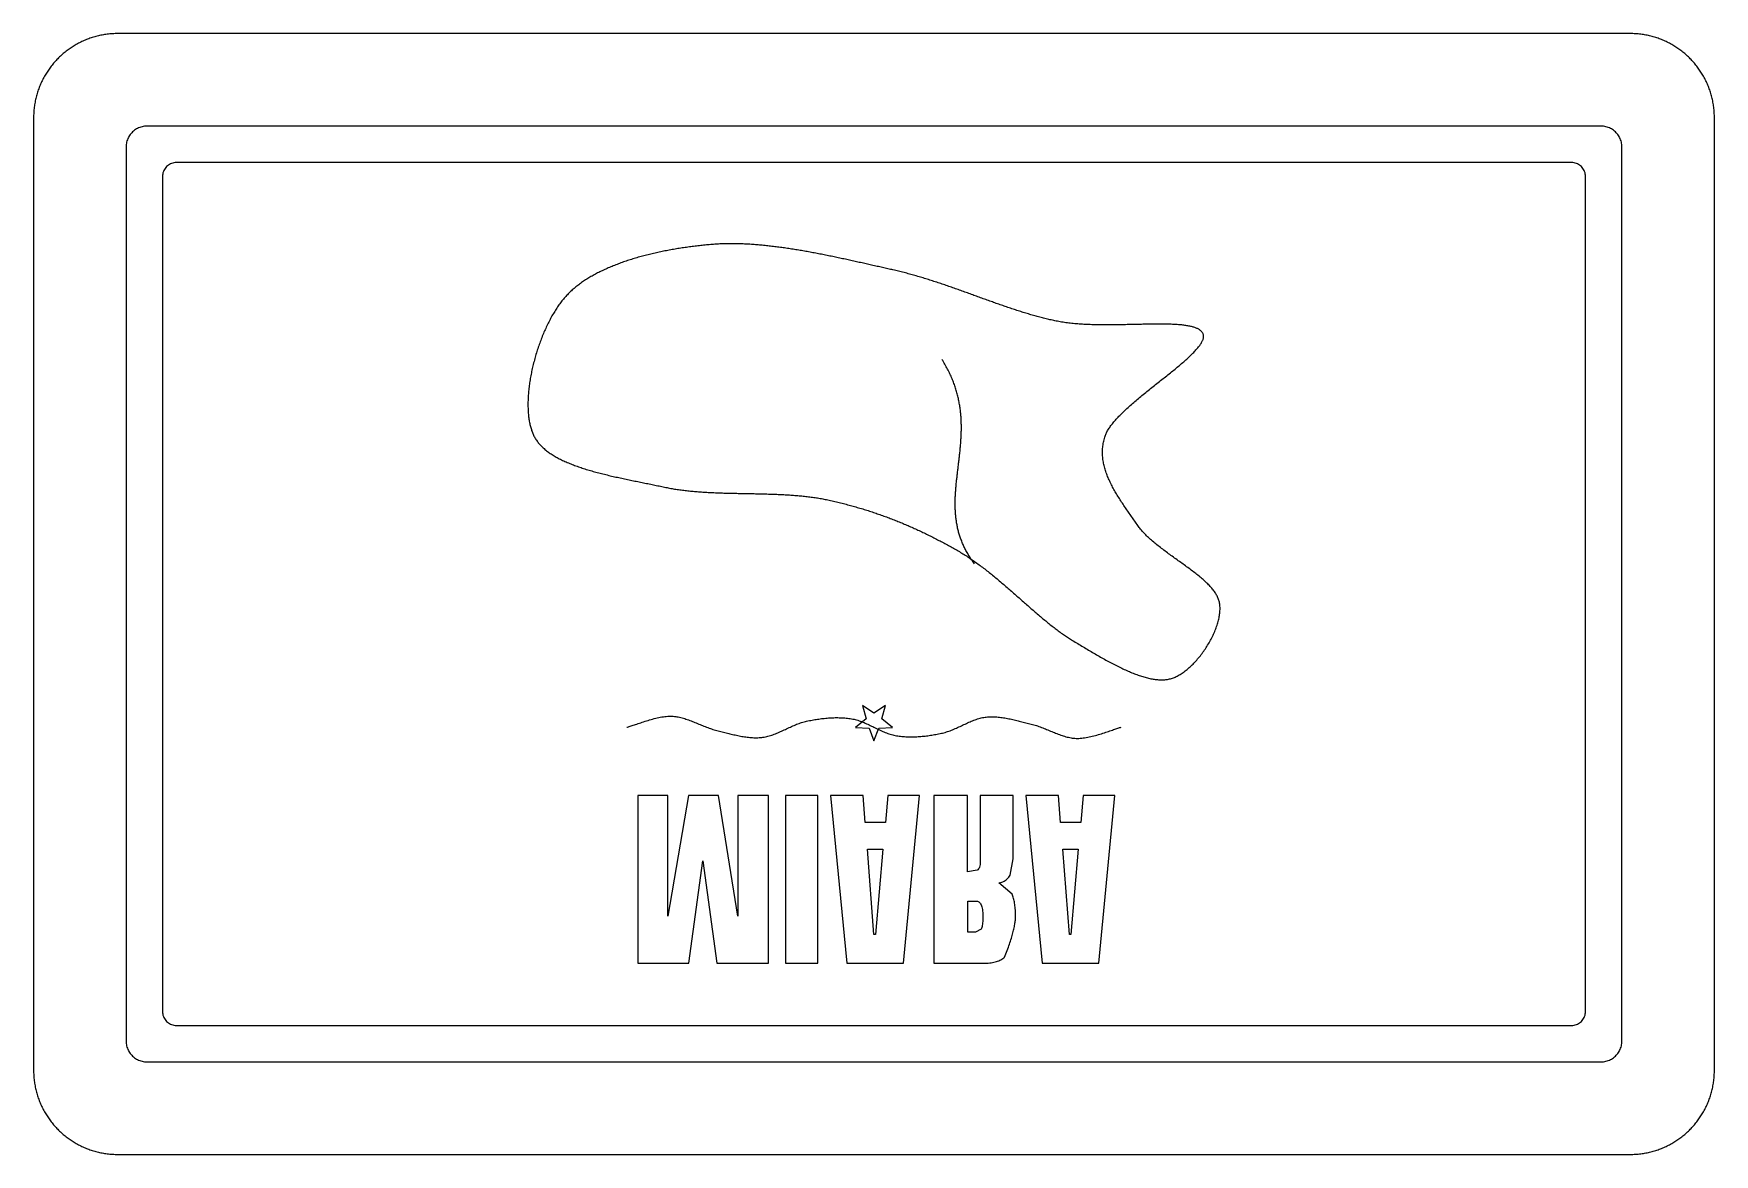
# Model space of a CAD drawing. Header units: millimetres. Extents: x 0 to 120, y 0 to 80.
import ezdxf

# ---------------------------------------------------------------- set-up
doc = ezdxf.new("R2010")
doc.units = ezdxf.units.MM
for name, color, linetype, lineweight in [('CUT_OUTER', 1, 'CONTINUOUS', 25), ('ENGRAVE_FILL', 8, 'CONTINUOUS', 25), ('ENGRAVE_VECTOR', 7, 'CONTINUOUS', 25)]:
    doc.layers.add(name, color=color, linetype=linetype, lineweight=lineweight)

msp = doc.modelspace()

# ---------------------------------------------------------------- linework, layer by layer
at = {"layer": 'CUT_OUTER'}
msp.add_lwpolyline([(6, 0), (114, 0), (114.094513, 0.000729), (114.188674, 0.002909), (114.282471, 0.00653), (114.375895, 0.01158), (114.468934, 0.01805), (114.561578, 0.025928), (114.653817, 0.035204), (114.745639, 0.045866), (114.837034, 0.057906), (114.927991, 0.071311), (115.0185, 0.086071), (115.108549, 0.102175), (115.198129, 0.119614), (115.287228, 0.138375), (115.375837, 0.158449), (115.463943, 0.179825), (115.551537, 0.202491), (115.638608, 0.226439), (115.725146, 0.251655), (115.811138, 0.278132), (115.896576, 0.305856), (115.981448, 0.334818), (116.065743, 0.365008), (116.149452, 0.396413), (116.232562, 0.429025), (116.315065, 0.462832), (116.396948, 0.497823), (116.478201, 0.533988), (116.558814, 0.571316), (116.638776, 0.609796), (116.718076, 0.649418), (116.796703, 0.690171), (116.874648, 0.732045), (116.951898, 0.775029), (117.028444, 0.819111), (117.104276, 0.864282), (117.179381, 0.910531), (117.25375, 0.957847), (117.327372, 1.006219), (117.400236, 1.055637), (117.472331, 1.10609), (117.543648, 1.157568), (117.614175, 1.210059), (117.683901, 1.263554), (117.752816, 1.318041), (117.82091, 1.37351), (117.888171, 1.429949), (117.954589, 1.48735), (118.020153, 1.5457), (118.084853, 1.604989), (118.148677, 1.665206), (118.211616, 1.726342), (118.273658, 1.788384), (118.334794, 1.851323), (118.395011, 1.915147), (118.4543, 1.979847), (118.51265, 2.045411), (118.570051, 2.111829), (118.62649, 2.17909), (118.681959, 2.247184), (118.736446, 2.316099), (118.789941, 2.385825), (118.842432, 2.456352), (118.89391, 2.527669), (118.944363, 2.599764), (118.993781, 2.672628), (119.042153, 2.74625), (119.089469, 2.820619), (119.135718, 2.895724), (119.180889, 2.971556), (119.224971, 3.048102), (119.267955, 3.125352), (119.309829, 3.203297), (119.350582, 3.281924), (119.390204, 3.361224), (119.428684, 3.441186), (119.466012, 3.521799), (119.502177, 3.603052), (119.537168, 3.684935), (119.570975, 3.767438), (119.603587, 3.850548), (119.634992, 3.934257), (119.665182, 4.018552), (119.694144, 4.103424), (119.721868, 4.188862), (119.748345, 4.274854), (119.773561, 4.361392), (119.797509, 4.448463), (119.820175, 4.536057), (119.841551, 4.624163), (119.861625, 4.712772), (119.880386, 4.801871), (119.897825, 4.891451), (119.913929, 4.9815), (119.928689, 5.072009), (119.942094, 5.162966), (119.954134, 5.254361), (119.964796, 5.346183), (119.974072, 5.438422), (119.98195, 5.531066), (119.98842, 5.624105), (119.99347, 5.717529), (119.997091, 5.811326), (119.999271, 5.905487), (120, 6), (120, 74), (119.999271, 74.094513), (119.997091, 74.188674), (119.99347, 74.282471), (119.98842, 74.375895), (119.98195, 74.468934), (119.974072, 74.561578), (119.964796, 74.653817), (119.954134, 74.745639), (119.942094, 74.837034), (119.928689, 74.927991), (119.913929, 75.0185), (119.897825, 75.108549), (119.880386, 75.198129), (119.861625, 75.287228), (119.841551, 75.375837), (119.820175, 75.463943), (119.797509, 75.551537), (119.773561, 75.638608), (119.748345, 75.725146), (119.721868, 75.811138), (119.694144, 75.896576), (119.665182, 75.981448), (119.634992, 76.065743), (119.603587, 76.149452), (119.570975, 76.232562), (119.537168, 76.315065), (119.502177, 76.396948), (119.466012, 76.478201), (119.428684, 76.558814), (119.390204, 76.638776), (119.350582, 76.718076), (119.309829, 76.796703), (119.267955, 76.874648), (119.224971, 76.951898), (119.180889, 77.028444), (119.135718, 77.104276), (119.089469, 77.179381), (119.042153, 77.25375), (118.993781, 77.327372), (118.944363, 77.400236), (118.89391, 77.472331), (118.842432, 77.543648), (118.789941, 77.614175), (118.736446, 77.683901), (118.681959, 77.752816), (118.62649, 77.82091), (118.570051, 77.888171), (118.51265, 77.954589), (118.4543, 78.020153), (118.395011, 78.084853), (118.334794, 78.148677), (118.273658, 78.211616), (118.211616, 78.273658), (118.148677, 78.334794), (118.084853, 78.395011), (118.020153, 78.4543), (117.954589, 78.51265), (117.888171, 78.570051), (117.82091, 78.62649), (117.752816, 78.681959), (117.683901, 78.736446), (117.614175, 78.789941), (117.543648, 78.842432), (117.472331, 78.89391), (117.400236, 78.944363), (117.327372, 78.993781), (117.25375, 79.042153), (117.179381, 79.089469), (117.104276, 79.135718), (117.028444, 79.180889), (116.951898, 79.224971), (116.874648, 79.267955), (116.796703, 79.309829), (116.718076, 79.350582), (116.638776, 79.390204), (116.558814, 79.428684), (116.478201, 79.466012), (116.396948, 79.502177), (116.315065, 79.537168), (116.232562, 79.570975), (116.149452, 79.603587), (116.065743, 79.634992), (115.981448, 79.665182), (115.896576, 79.694144), (115.811138, 79.721868), (115.725146, 79.748345), (115.638608, 79.773561), (115.551537, 79.797509), (115.463943, 79.820175), (115.375837, 79.841551), (115.287228, 79.861625), (115.198129, 79.880386), (115.108549, 79.897825), (115.0185, 79.913929), (114.927991, 79.928689), (114.837034, 79.942094), (114.745639, 79.954134), (114.653817, 79.964796), (114.561578, 79.974072), (114.468934, 79.98195), (114.375895, 79.98842), (114.282471, 79.99347), (114.188674, 79.997091), (114.094513, 79.999271), (114, 80), (6, 80), (5.905487, 79.999271), (5.811326, 79.997091), (5.717529, 79.99347), (5.624105, 79.98842), (5.531066, 79.98195), (5.438422, 79.974072), (5.346183, 79.964796), (5.254361, 79.954134), (5.162966, 79.942094), (5.072009, 79.928689), (4.9815, 79.913929), (4.891451, 79.897825), (4.801871, 79.880386), (4.712772, 79.861625), (4.624163, 79.841551), (4.536057, 79.820175), (4.448463, 79.797509), (4.361392, 79.773561), (4.274854, 79.748345), (4.188862, 79.721868), (4.103424, 79.694144), (4.018552, 79.665182), (3.934257, 79.634992), (3.850548, 79.603587), (3.767438, 79.570975), (3.684935, 79.537168), (3.603052, 79.502177), (3.521799, 79.466012), (3.441186, 79.428684), (3.361224, 79.390204), (3.281924, 79.350582), (3.203297, 79.309829), (3.125352, 79.267955), (3.048102, 79.224971), (2.971556, 79.180889), (2.895724, 79.135718), (2.820619, 79.089469), (2.74625, 79.042153), (2.672628, 78.993781), (2.599764, 78.944363), (2.527669, 78.89391), (2.456352, 78.842432), (2.385825, 78.789941), (2.316099, 78.736446), (2.247184, 78.681959), (2.17909, 78.62649), (2.111829, 78.570051), (2.045411, 78.51265), (1.979847, 78.4543), (1.915147, 78.395011), (1.851323, 78.334794), (1.788384, 78.273658), (1.726342, 78.211616), (1.665206, 78.148677), (1.604989, 78.084853), (1.5457, 78.020153), (1.48735, 77.954589), (1.429949, 77.888171), (1.37351, 77.82091), (1.318041, 77.752816), (1.263554, 77.683901), (1.210059, 77.614175), (1.157568, 77.543648), (1.10609, 77.472331), (1.055637, 77.400236), (1.006219, 77.327372), (0.957847, 77.25375), (0.910531, 77.179381), (0.864282, 77.104276), (0.819111, 77.028444), (0.775029, 76.951898), (0.732045, 76.874648), (0.690171, 76.796703), (0.649418, 76.718076), (0.609796, 76.638776), (0.571316, 76.558814), (0.533988, 76.478201), (0.497823, 76.396948), (0.462832, 76.315065), (0.429025, 76.232562), (0.396413, 76.149452), (0.365008, 76.065743), (0.334818, 75.981448), (0.305856, 75.896576), (0.278132, 75.811138), (0.251655, 75.725146), (0.226439, 75.638608), (0.202491, 75.551537), (0.179825, 75.463943), (0.158449, 75.375837), (0.138375, 75.287228), (0.119614, 75.198129), (0.102175, 75.108549), (0.086071, 75.0185), (0.071311, 74.927991), (0.057906, 74.837034), (0.045866, 74.745639), (0.035204, 74.653817), (0.025928, 74.561578), (0.01805, 74.468934), (0.01158, 74.375895), (0.00653, 74.282471), (0.002909, 74.188674), (0.000729, 74.094513), (0, 74), (0, 6), (0.000729, 5.905487), (0.002909, 5.811326), (0.00653, 5.717529), (0.01158, 5.624105), (0.01805, 5.531066), (0.025928, 5.438422), (0.035204, 5.346183), (0.045866, 5.254361), (0.057906, 5.162966), (0.071311, 5.072009), (0.086071, 4.9815), (0.102175, 4.891451), (0.119614, 4.801871), (0.138375, 4.712772), (0.158449, 4.624163), (0.179825, 4.536057), (0.202491, 4.448463), (0.226439, 4.361392), (0.251655, 4.274854), (0.278132, 4.188862), (0.305856, 4.103424), (0.334818, 4.018552), (0.365008, 3.934257), (0.396413, 3.850548), (0.429025, 3.767438), (0.462832, 3.684935), (0.497823, 3.603052), (0.533988, 3.521799), (0.571316, 3.441186), (0.609796, 3.361224), (0.649418, 3.281924), (0.690171, 3.203297), (0.732045, 3.125352), (0.775029, 3.048102), (0.819111, 2.971556), (0.864282, 2.895724), (0.910531, 2.820619), (0.957847, 2.74625), (1.006219, 2.672628), (1.055637, 2.599764), (1.10609, 2.527669), (1.157568, 2.456352), (1.210059, 2.385825), (1.263554, 2.316099), (1.318041, 2.247184), (1.37351, 2.17909), (1.429949, 2.111829), (1.48735, 2.045411), (1.5457, 1.979847), (1.604989, 1.915147), (1.665206, 1.851323), (1.726342, 1.788384), (1.788384, 1.726342), (1.851323, 1.665206), (1.915147, 1.604989), (1.979847, 1.5457), (2.045411, 1.48735), (2.111829, 1.429949), (2.17909, 1.37351), (2.247184, 1.318041), (2.316099, 1.263554), (2.385825, 1.210059), (2.456352, 1.157568), (2.527669, 1.10609), (2.599764, 1.055637), (2.672628, 1.006219), (2.74625, 0.957847), (2.820619, 0.910531), (2.895724, 0.864282), (2.971556, 0.819111), (3.048102, 0.775029), (3.125352, 0.732045), (3.203297, 0.690171), (3.281924, 0.649418), (3.361224, 0.609796), (3.441186, 0.571316), (3.521799, 0.533988), (3.603052, 0.497823), (3.684935, 0.462832), (3.767438, 0.429025), (3.850548, 0.396413), (3.934257, 0.365008), (4.018552, 0.334818), (4.103424, 0.305856), (4.188862, 0.278132), (4.274854, 0.251655), (4.361392, 0.226439), (4.448463, 0.202491), (4.536057, 0.179825), (4.624163, 0.158449), (4.712772, 0.138375), (4.801871, 0.119614), (4.891451, 0.102175), (4.9815, 0.086071), (5.072009, 0.071311), (5.162966, 0.057906), (5.254361, 0.045866), (5.346183, 0.035204), (5.438422, 0.025928), (5.531066, 0.01805), (5.624105, 0.01158), (5.717529, 0.00653), (5.811326, 0.002909), (5.905487, 0.000729)], close=True, dxfattribs=at)
at = {"layer": 'ENGRAVE_FILL'}
for points in [[(38.053, 61.307), (37.996944, 61.246268), (37.941254, 61.184088), (37.885938, 61.120487), (37.831002, 61.05549), (37.776453, 60.989123), (37.722299, 60.921413), (37.668546, 60.852384), (37.615203, 60.782063), (37.562275, 60.710475), (37.509769, 60.637647), (37.457694, 60.563604), (37.406056, 60.488373), (37.354862, 60.411978), (37.304118, 60.334446), (37.253833, 60.255803), (37.204014, 60.176074), (37.154666, 60.095286), (37.105798, 60.013464), (37.057417, 59.930634), (37.009529, 59.846822), (36.962141, 59.762054), (36.915262, 59.676355), (36.868897, 59.589752), (36.823053, 59.50227), (36.777739, 59.413936), (36.732961, 59.324774), (36.688726, 59.234812), (36.64504, 59.144074), (36.601912, 59.052586), (36.559349, 58.960375), (36.517356, 58.867466), (36.475942, 58.773886), (36.435114, 58.679659), (36.394877, 58.584812), (36.355241, 58.489371), (36.316211, 58.393362), (36.277795, 58.29681), (36.24, 58.199741), (36.202833, 58.102181), (36.1663, 58.004156), (36.13041, 57.905692), (36.095169, 57.806814), (36.060584, 57.707549), (36.026662, 57.607922), (35.99341, 57.50796), (35.960836, 57.407687), (35.928946, 57.307131), (35.897748, 57.206316), (35.867249, 57.105269), (35.837455, 57.004015), (35.808374, 56.90258), (35.780012, 56.800991), (35.752378, 56.699272), (35.725477, 56.597451), (35.699318, 56.495552), (35.673906, 56.393601), (35.64925, 56.291625), (35.625356, 56.189649), (35.602231, 56.087699), (35.579883, 55.985802), (35.558318, 55.883982), (35.537544, 55.782265), (35.517567, 55.680678), (35.498395, 55.579247), (35.480034, 55.477996), (35.462493, 55.376953), (35.445777, 55.276142), (35.429894, 55.17559), (35.414852, 55.075323), (35.400656, 54.975367), (35.387314, 54.875746), (35.374834, 54.776488), (35.363222, 54.677617), (35.352485, 54.579161), (35.342631, 54.481144), (35.333667, 54.383593), (35.325599, 54.286533), (35.318434, 54.18999), (35.31218, 54.09399), (35.306845, 53.99856), (35.302434, 53.903724), (35.298954, 53.809508), (35.296414, 53.71594), (35.29482, 53.623043), (35.29418, 53.530845), (35.294499, 53.439371), (35.295786, 53.348646), (35.298047, 53.258698), (35.301289, 53.169551), (35.30552, 53.081231), (35.310747, 52.993765), (35.316976, 52.907177), (35.324215, 52.821495), (35.33247, 52.736744), (35.34175, 52.652949), (35.352061, 52.570137), (35.363409, 52.488333), (35.375803, 52.407564), (35.389248, 52.327854), (35.403753, 52.249231), (35.419325, 52.171719), (35.435969, 52.095345), (35.453694, 52.020134), (35.472507, 51.946113), (35.492414, 51.873307), (35.513422, 51.801741), (35.53554, 51.731443), (35.558773, 51.662438), (35.583129, 51.594751), (35.608615, 51.528408), (35.635238, 51.463436), (35.663005, 51.39986), (35.691924, 51.337706), (35.722, 51.277), (35.754943, 51.214668), (35.789631, 51.153173), (35.82604, 51.092505), (35.864151, 51.032656), (35.90394, 50.973617), (35.945387, 50.915381), (35.98847, 50.857938), (36.033167, 50.80128), (36.079457, 50.7454), (36.127318, 50.690287), (36.176729, 50.635935), (36.227668, 50.582334), (36.280113, 50.529475), (36.334043, 50.477352), (36.389436, 50.425954), (36.44627, 50.375274), (36.504525, 50.325303), (36.564178, 50.276033), (36.625208, 50.227455), (36.687593, 50.179561), (36.751311, 50.132342), (36.816342, 50.085791), (36.882663, 50.039897), (36.950253, 49.994654), (37.01909, 49.950052), (37.089153, 49.906083), (37.16042, 49.862739), (37.232869, 49.820012), (37.306479, 49.777891), (37.381228, 49.736371), (37.457095, 49.695441), (37.534058, 49.655093), (37.612096, 49.61532), (37.691186, 49.576112), (37.771308, 49.537461), (37.852439, 49.499358), (37.934559, 49.461796), (38.017645, 49.424765), (38.101676, 49.388258), (38.18663, 49.352265), (38.272486, 49.316779), (38.359222, 49.281791), (38.446816, 49.247292), (38.535248, 49.213274), (38.624494, 49.179729), (38.714535, 49.146647), (38.805348, 49.114022), (38.896911, 49.081843), (38.989203, 49.050104), (39.082203, 49.018794), (39.175888, 48.987907), (39.270237, 48.957432), (39.365229, 48.927363), (39.460842, 48.89769), (39.557055, 48.868406), (39.653845, 48.8395), (39.751191, 48.810966), (39.849072, 48.782795), (39.947466, 48.754978), (40.046352, 48.727507), (40.145707, 48.700372), (40.24551, 48.673567), (40.34574, 48.647083), (40.446376, 48.62091), (40.547394, 48.595041), (40.648774, 48.569466), (40.750495, 48.544179), (40.852534, 48.51917), (40.954871, 48.49443), (41.057482, 48.469952), (41.160348, 48.445726), (41.263446, 48.421745), (41.366755, 48.397999), (41.470252, 48.374482), (41.573917, 48.351183), (41.677728, 48.328095), (41.781664, 48.305209), (41.885702, 48.282516), (41.989821, 48.260009), (42.094, 48.237678), (42.198216, 48.215516), (42.302449, 48.193514), (42.406677, 48.171663), (42.510878, 48.149955), (42.61503, 48.128382), (42.719112, 48.106934), (42.823103, 48.085605), (42.92698, 48.064384), (43.030723, 48.043264), (43.134309, 48.022236), (43.237717, 48.001293), (43.340925, 47.980424), (43.443912, 47.959623), (43.546657, 47.938879), (43.649137, 47.918186), (43.751331, 47.897535), (43.853217, 47.876916), (43.954774, 47.856322), (44.055981, 47.835745), (44.156815, 47.815175), (44.257255, 47.794604), (44.357279, 47.774024), (44.456866, 47.753427), (44.555995, 47.732804), (44.654643, 47.712146), (44.752789, 47.691445), (44.850412, 47.670693), (44.947489, 47.64988), (45.044, 47.629), (45.132355, 47.610129), (45.221195, 47.591827), (45.310514, 47.574085), (45.400301, 47.556894), (45.490549, 47.540244), (45.581249, 47.524124), (45.672394, 47.508526), (45.763974, 47.493439), (45.855983, 47.478854), (45.94841, 47.464761), (46.041249, 47.45115), (46.13449, 47.438011), (46.228126, 47.425335), (46.322147, 47.413112), (46.416547, 47.401333), (46.511316, 47.389987), (46.606446, 47.379064), (46.701929, 47.368556), (46.797757, 47.358452), (46.893921, 47.348742), (46.990413, 47.339417), (47.087224, 47.330468), (47.184347, 47.321883), (47.281773, 47.313654), (47.379494, 47.305771), (47.477501, 47.298224), (47.575786, 47.291004), (47.674342, 47.2841), (47.773158, 47.277502), (47.872228, 47.271202), (47.971543, 47.26519), (48.071095, 47.259455), (48.170875, 47.253987), (48.270875, 47.248778), (48.371086, 47.243818), (48.471501, 47.239096), (48.572112, 47.234603), (48.672909, 47.230329), (48.773884, 47.226265), (48.87503, 47.2224), (48.976338, 47.218725), (49.077799, 47.215231), (49.179405, 47.211907), (49.281149, 47.208744), (49.383021, 47.205731), (49.485014, 47.20286), (49.587119, 47.200121), (49.689327, 47.197503), (49.791631, 47.194997), (49.894023, 47.192594), (49.996493, 47.190283), (50.099033, 47.188055), (50.201636, 47.1859), (50.304293, 47.183808), (50.406996, 47.18177), (50.509736, 47.179775), (50.612505, 47.177815), (50.715295, 47.175879), (50.818097, 47.173958), (50.920903, 47.172042), (51.023705, 47.170121), (51.126495, 47.168185), (51.229264, 47.166225), (51.332004, 47.16423), (51.434707, 47.162192), (51.537364, 47.1601), (51.639967, 47.157945), (51.742507, 47.155717), (51.844977, 47.153406), (51.947369, 47.151003), (52.049673, 47.148497), (52.151881, 47.145879), (52.253986, 47.14314), (52.355979, 47.140269), (52.457851, 47.137256), (52.559595, 47.134093), (52.661201, 47.130769), (52.762662, 47.127275), (52.86397, 47.1236), (52.965116, 47.119735), (53.066091, 47.115671), (53.166888, 47.111397), (53.267499, 47.106904), (53.367914, 47.102182), (53.468125, 47.097222), (53.568125, 47.092013), (53.667905, 47.086545), (53.767457, 47.08081), (53.866772, 47.074798), (53.965842, 47.068498), (54.064658, 47.0619), (54.163214, 47.054996), (54.261499, 47.047776), (54.359506, 47.040229), (54.457227, 47.032346), (54.554653, 47.024117), (54.651776, 47.015532), (54.748587, 47.006583), (54.845079, 46.997258), (54.941243, 46.987548), (55.037071, 46.977444), (55.132554, 46.966936), (55.227684, 46.956013), (55.322453, 46.944667), (55.416853, 46.932888), (55.510874, 46.920665), (55.60451, 46.907989), (55.697751, 46.89485), (55.79059, 46.881239), (55.883017, 46.867146), (55.975026, 46.852561), (56.066606, 46.837474), (56.157751, 46.821876), (56.248451, 46.805756), (56.338699, 46.789106), (56.428486, 46.771915), (56.517805, 46.754173), (56.606645, 46.735871), (56.695, 46.717), (56.798671, 46.694292), (56.902002, 46.671315), (57.004997, 46.64807), (57.107659, 46.624557), (57.209992, 46.600776), (57.311999, 46.576727), (57.413684, 46.552409), (57.515049, 46.527824), (57.616099, 46.50297), (57.716836, 46.477848), (57.817265, 46.452458), (57.917387, 46.4268), (58.017208, 46.400873), (58.11673, 46.374679), (58.215956, 46.348216), (58.314891, 46.321485), (58.413537, 46.294486), (58.511898, 46.267219), (58.609976, 46.239684), (58.707777, 46.211881), (58.805303, 46.183809), (58.902556, 46.15547), (58.999542, 46.126863), (59.096263, 46.097987), (59.192722, 46.068843), (59.288924, 46.039432), (59.384871, 46.009752), (59.480566, 45.979804), (59.576014, 45.949588), (59.671217, 45.919104), (59.766179, 45.888353), (59.860904, 45.857333), (59.955394, 45.826045), (60.049654, 45.794489), (60.143686, 45.762665), (60.237493, 45.730573), (60.331081, 45.698213), (60.42445, 45.665585), (60.517606, 45.632689), (60.610552, 45.599525), (60.70329, 45.566093), (60.795825, 45.532393), (60.888159, 45.498425), (60.980297, 45.464189), (61.072241, 45.429685), (61.163995, 45.394914), (61.255562, 45.359874), (61.346945, 45.324566), (61.438149, 45.288991), (61.529177, 45.253147), (61.620031, 45.217036), (61.710715, 45.180657), (61.801233, 45.144009), (61.891588, 45.107094), (61.981783, 45.069911), (62.071823, 45.03246), (62.161709, 44.994742), (62.251446, 44.956755), (62.341037, 44.9185), (62.430486, 44.879978), (62.519795, 44.841188), (62.608969, 44.80213), (62.69801, 44.762804), (62.786922, 44.72321), (62.875708, 44.683348), (62.964373, 44.643219), (63.052918, 44.602822), (63.141348, 44.562156), (63.229666, 44.521224), (63.317875, 44.480023), (63.405979, 44.438554), (63.493982, 44.396818), (63.581885, 44.354814), (63.669694, 44.312542), (63.757411, 44.270002), (63.84504, 44.227195), (63.932584, 44.18412), (64.020046, 44.140777), (64.10743, 44.097166), (64.19474, 44.053288), (64.281978, 44.009141), (64.369149, 43.964727), (64.456254, 43.920046), (64.543299, 43.875096), (64.630286, 43.829879), (64.717219, 43.784394), (64.804101, 43.738642), (64.890935, 43.692622), (64.977725, 43.646334), (65.064475, 43.599778), (65.151187, 43.552955), (65.237865, 43.505864), (65.324512, 43.458505), (65.411133, 43.410879), (65.497729, 43.362985), (65.584306, 43.314823), (65.670865, 43.266394), (65.75741, 43.217697), (65.843946, 43.168732), (65.930475, 43.1195), (66.017, 43.07), (66.100176, 43.021818), (66.183245, 42.972825), (66.266208, 42.923038), (66.349065, 42.872473), (66.431817, 42.821148), (66.514462, 42.769077), (66.597001, 42.716279), (66.679434, 42.66277), (66.76176, 42.608566), (66.843981, 42.553683), (66.926096, 42.498139), (67.008105, 42.44195), (67.090008, 42.385132), (67.171805, 42.327702), (67.253496, 42.269676), (67.335081, 42.211072), (67.41656, 42.151905), (67.497933, 42.092192), (67.5792, 42.03195), (67.660361, 41.971195), (67.741416, 41.909944), (67.822365, 41.848213), (67.903209, 41.786019), (67.983946, 41.723379), (68.064578, 41.660308), (68.145104, 41.596824), (68.225524, 41.532943), (68.305838, 41.468682), (68.386046, 41.404057), (68.466149, 41.339085), (68.546145, 41.273781), (68.626036, 41.208164), (68.705821, 41.142249), (68.785501, 41.076053), (68.865074, 41.009593), (68.944542, 40.942884), (69.023904, 40.875944), (69.10316, 40.808789), (69.182311, 40.741436), (69.261355, 40.673901), (69.340295, 40.606201), (69.419128, 40.538352), (69.497856, 40.470371), (69.576478, 40.402274), (69.654994, 40.334079), (69.733405, 40.265801), (69.81171, 40.197457), (69.889909, 40.129063), (69.968003, 40.060637), (70.045991, 39.992194), (70.123874, 39.923752), (70.201651, 39.855326), (70.279323, 39.786934), (70.356888, 39.718592), (70.434349, 39.650316), (70.511703, 39.582123), (70.588953, 39.51403), (70.666096, 39.446053), (70.743134, 39.378208), (70.820067, 39.310513), (70.896894, 39.242984), (70.973616, 39.175636), (71.050232, 39.108488), (71.126743, 39.041555), (71.203148, 38.974854), (71.279448, 38.908401), (71.355642, 38.842214), (71.431731, 38.776308), (71.507714, 38.7107), (71.583593, 38.645407), (71.659365, 38.580446), (71.735033, 38.515832), (71.810595, 38.451582), (71.886051, 38.387713), (71.961402, 38.324242), (72.036648, 38.261185), (72.111789, 38.198558), (72.186824, 38.136378), (72.261754, 38.074662), (72.336578, 38.013426), (72.411298, 37.952687), (72.485912, 37.892462), (72.560421, 37.832766), (72.634824, 37.773616), (72.709122, 37.715029), (72.783315, 37.657022), (72.857403, 37.599611), (72.931386, 37.542813), (73.005263, 37.486643), (73.079035, 37.43112), (73.152702, 37.376258), (73.226264, 37.322075), (73.29972, 37.268588), (73.373072, 37.215813), (73.446318, 37.163766), (73.519459, 37.112464), (73.592495, 37.061923), (73.665426, 37.012161), (73.738252, 36.963193), (73.810973, 36.915036), (73.883588, 36.867707), (73.956099, 36.821223), (74.028504, 36.775599), (74.100805, 36.730852), (74.173, 36.687), (74.267739, 36.629933), (74.362647, 36.572751), (74.457711, 36.515479), (74.552917, 36.458145), (74.64825, 36.400775), (74.743699, 36.343397), (74.839248, 36.286036), (74.934884, 36.22872), (75.030594, 36.171475), (75.126363, 36.114328), (75.222179, 36.057306), (75.318027, 36.000435), (75.413894, 35.943742), (75.509767, 35.887254), (75.60563, 35.830998), (75.701472, 35.775), (75.797278, 35.719287), (75.893034, 35.663886), (75.988727, 35.608823), (76.084344, 35.554125), (76.17987, 35.499819), (76.275291, 35.445932), (76.370595, 35.39249), (76.465768, 35.33952), (76.560795, 35.287049), (76.655664, 35.235103), (76.75036, 35.18371), (76.84487, 35.132895), (76.939181, 35.082686), (77.033277, 35.033109), (77.127147, 34.984192), (77.220776, 34.93596), (77.314151, 34.888441), (77.407257, 34.841661), (77.500082, 34.795646), (77.592611, 34.750425), (77.684831, 34.706023), (77.776728, 34.662467), (77.868289, 34.619784), (77.9595, 34.578), (78.050347, 34.537143), (78.140817, 34.497238), (78.230895, 34.458313), (78.320569, 34.420395), (78.409825, 34.38351), (78.498648, 34.347684), (78.587026, 34.312946), (78.674944, 34.27932), (78.762389, 34.246834), (78.849348, 34.215516), (78.935806, 34.18539), (79.02175, 34.156485), (79.107166, 34.128827), (79.192041, 34.102442), (79.276361, 34.077357), (79.360112, 34.0536), (79.443281, 34.031196), (79.525854, 34.010173), (79.607817, 33.990557), (79.689156, 33.972375), (79.769859, 33.955654), (79.849911, 33.940419), (79.929298, 33.926699), (80.008008, 33.91452), (80.086026, 33.903908), (80.163338, 33.894891), (80.239932, 33.887494), (80.315793, 33.881745), (80.390907, 33.87767), (80.465262, 33.875297), (80.538843, 33.874651), (80.611636, 33.87576), (80.683628, 33.87865), (80.754806, 33.883348), (80.825156, 33.889881), (80.894663, 33.898275), (80.963315, 33.908557), (81.031098, 33.920754), (81.097997, 33.934893), (81.164, 33.951), (81.233195, 33.970411), (81.302753, 33.992607), (81.372635, 34.017532), (81.4428, 34.04513), (81.513209, 34.075345), (81.583821, 34.108121), (81.654599, 34.143401), (81.7255, 34.18113), (81.796486, 34.221251), (81.867516, 34.263709), (81.938552, 34.308447), (82.009553, 34.35541), (82.080478, 34.40454), (82.15129, 34.455783), (82.221947, 34.509082), (82.292409, 34.564382), (82.362638, 34.621625), (82.432593, 34.680756), (82.502234, 34.741719), (82.571522, 34.804458), (82.640417, 34.868916), (82.708878, 34.935038), (82.776867, 35.002768), (82.844343, 35.072049), (82.911266, 35.142826), (82.977597, 35.215042), (83.043296, 35.288641), (83.108323, 35.363568), (83.172638, 35.439766), (83.236202, 35.517179), (83.298974, 35.595751), (83.360915, 35.675426), (83.421985, 35.756148), (83.482144, 35.837861), (83.541352, 35.920509), (83.59957, 36.004035), (83.656758, 36.088384), (83.712875, 36.1735), (83.767882, 36.259326), (83.82174, 36.345807), (83.874408, 36.432886), (83.925847, 36.520507), (83.976017, 36.608615), (84.024877, 36.697153), (84.072389, 36.786065), (84.118512, 36.875295), (84.163207, 36.964787), (84.206433, 37.054484), (84.248151, 37.144332), (84.288322, 37.234274), (84.326904, 37.324253), (84.363859, 37.414214), (84.399147, 37.504101), (84.432728, 37.593857), (84.464561, 37.683426), (84.494608, 37.772753), (84.522828, 37.861781), (84.549182, 37.950455), (84.573629, 38.038717), (84.596131, 38.126513), (84.616646, 38.213786), (84.635136, 38.30048), (84.651561, 38.386539), (84.66588, 38.471906), (84.678053, 38.556527), (84.688042, 38.640344), (84.695807, 38.723302), (84.701306, 38.805344), (84.704501, 38.886415), (84.705352, 38.966458), (84.703819, 39.045418), (84.699862, 39.123238), (84.693442, 39.199862), (84.684518, 39.275235), (84.67305, 39.349299), (84.659, 39.422), (84.644168, 39.484837), (84.626469, 39.547558), (84.605962, 39.610166), (84.582705, 39.672666), (84.556756, 39.735063), (84.528175, 39.79736), (84.497018, 39.859561), (84.463346, 39.92167), (84.427215, 39.983693), (84.388685, 40.045632), (84.347814, 40.107492), (84.30466, 40.169277), (84.259282, 40.230992), (84.211737, 40.29264), (84.162086, 40.354225), (84.110385, 40.415752), (84.056693, 40.477225), (84.001069, 40.538648), (83.943571, 40.600025), (83.884257, 40.66136), (83.823187, 40.722658), (83.760417, 40.783923), (83.696007, 40.845158), (83.630015, 40.906368), (83.5625, 40.967556), (83.493519, 41.028729), (83.423132, 41.089888), (83.351396, 41.151039), (83.27837, 41.212185), (83.204113, 41.273331), (83.128682, 41.334481), (83.052137, 41.395639), (82.974535, 41.45681), (82.895935, 41.517996), (82.816396, 41.579203), (82.735975, 41.640435), (82.654731, 41.701695), (82.572724, 41.762989), (82.49001, 41.824319), (82.406648, 41.88569), (82.322697, 41.947107), (82.238215, 42.008574), (82.153261, 42.070094), (82.067893, 42.131671), (81.982169, 42.193311), (81.896148, 42.255017), (81.809888, 42.316793), (81.723447, 42.378643), (81.636884, 42.440572), (81.550258, 42.502583), (81.463627, 42.564682), (81.377048, 42.626871), (81.290581, 42.689155), (81.204284, 42.751539), (81.118215, 42.814026), (81.032433, 42.87662), (80.946996, 42.939326), (80.861963, 43.002148), (80.777391, 43.06509), (80.69334, 43.128156), (80.609867, 43.19135), (80.527032, 43.254677), (80.444892, 43.31814), (80.363506, 43.381744), (80.282932, 43.445493), (80.203228, 43.509391), (80.124454, 43.573441), (80.046667, 43.63765), (79.969926, 43.702019), (79.89429, 43.766554), (79.819815, 43.831259), (79.746562, 43.896138), (79.674589, 43.961194), (79.603953, 44.026433), (79.534713, 44.091858), (79.466928, 44.157474), (79.400657, 44.223284), (79.335956, 44.289293), (79.272885, 44.355505), (79.211503, 44.421924), (79.151867, 44.488553), (79.094036, 44.555399), (79.038068, 44.622464), (78.984023, 44.689752), (78.931957, 44.757268), (78.88193, 44.825016), (78.834, 44.893), (78.780121, 44.971079), (78.725879, 45.049316), (78.671313, 45.127711), (78.616463, 45.206263), (78.56137, 45.284974), (78.506073, 45.363842), (78.450612, 45.442868), (78.395026, 45.522053), (78.339356, 45.601395), (78.283641, 45.680895), (78.227922, 45.760553), (78.172237, 45.840368), (78.116627, 45.920342), (78.061131, 46.000474), (78.00579, 46.080763), (77.950643, 46.161211), (77.89573, 46.241816), (77.841091, 46.322579), (77.786766, 46.4035), (77.732794, 46.484579), (77.679215, 46.565816), (77.626069, 46.647211), (77.573396, 46.728763), (77.521236, 46.810474), (77.469628, 46.892342), (77.418613, 46.974368), (77.36823, 47.056553), (77.318519, 47.138895), (77.26952, 47.221395), (77.221272, 47.304053), (77.173815, 47.386868), (77.12719, 47.469842), (77.081436, 47.552974), (77.036593, 47.636263), (76.9927, 47.719711), (76.949798, 47.803316), (76.907927, 47.887079), (76.867125, 47.971), (76.827433, 48.055079), (76.788891, 48.139316), (76.751539, 48.223711), (76.715416, 48.308263), (76.680562, 48.392974), (76.647017, 48.477842), (76.614822, 48.562868), (76.584014, 48.648053), (76.554635, 48.733395), (76.526725, 48.818895), (76.500322, 48.904553), (76.475468, 48.990368), (76.452201, 49.076342), (76.430562, 49.162474), (76.41059, 49.248763), (76.392325, 49.335211), (76.375807, 49.421816), (76.361076, 49.508579), (76.348172, 49.5955), (76.337134, 49.682579), (76.328002, 49.769816), (76.320817, 49.857211), (76.315617, 49.944763), (76.312443, 50.032474), (76.311334, 50.120342), (76.312331, 50.208368), (76.315473, 50.296553), (76.3208, 50.384895), (76.328351, 50.473395), (76.338168, 50.562053), (76.350288, 50.650868), (76.364753, 50.739842), (76.381602, 50.828974), (76.400874, 50.918263), (76.422611, 51.007711), (76.446851, 51.097316), (76.473634, 51.187079), (76.503, 51.277), (76.524234, 51.335734), (76.548056, 51.395054), (76.574417, 51.454946), (76.603266, 51.515398), (76.634552, 51.576395), (76.668226, 51.637924), (76.704238, 51.699971), (76.742537, 51.762522), (76.783072, 51.825564), (76.825795, 51.889083), (76.870654, 51.953065), (76.9176, 52.017497), (76.966582, 52.082365), (77.017549, 52.147655), (77.070453, 52.213354), (77.125242, 52.279448), (77.181867, 52.345923), (77.240277, 52.412766), (77.300422, 52.479963), (77.362252, 52.5475), (77.425716, 52.615364), (77.490765, 52.683541), (77.557348, 52.752017), (77.625416, 52.820779), (77.694917, 52.889812), (77.765801, 52.959104), (77.838019, 53.028641), (77.91152, 53.098408), (77.986255, 53.168393), (78.062172, 53.238582), (78.139222, 53.30896), (78.217354, 53.379515), (78.296518, 53.450232), (78.376665, 53.521098), (78.457743, 53.5921), (78.539703, 53.663223), (78.622494, 53.734454), (78.706067, 53.805779), (78.79037, 53.877185), (78.875355, 53.948658), (78.96097, 54.020184), (79.047166, 54.09175), (79.133891, 54.163341), (79.221097, 54.234945), (79.308733, 54.306547), (79.396748, 54.378134), (79.485093, 54.449693), (79.573717, 54.521209), (79.66257, 54.592669), (79.751602, 54.664059), (79.840762, 54.735365), (79.930001, 54.806575), (80.019269, 54.877673), (80.108514, 54.948648), (80.197687, 55.019484), (80.286738, 55.090168), (80.375616, 55.160687), (80.464271, 55.231027), (80.552654, 55.301173), (80.640713, 55.371114), (80.728399, 55.440834), (80.815662, 55.51032), (80.902451, 55.579559), (80.988715, 55.648537), (81.074406, 55.71724), (81.159472, 55.785654), (81.243864, 55.853767), (81.327531, 55.921563), (81.410423, 55.98903), (81.49249, 56.056154), (81.573682, 56.12292), (81.653948, 56.189317), (81.733238, 56.255329), (81.811502, 56.320943), (81.888691, 56.386146), (81.964752, 56.450923), (82.039638, 56.515262), (82.113296, 56.579148), (82.185678, 56.642568), (82.256732, 56.705508), (82.32641, 56.767954), (82.394659, 56.829894), (82.461431, 56.891312), (82.526675, 56.952196), (82.590341, 57.012531), (82.652379, 57.072305), (82.712738, 57.131503), (82.771368, 57.190112), (82.828219, 57.248118), (82.883241, 57.305507), (82.936384, 57.362266), (82.987597, 57.418381), (83.036831, 57.473839), (83.084035, 57.528625), (83.129158, 57.582726), (83.172151, 57.636129), (83.212964, 57.68882), (83.251546, 57.740784), (83.287847, 57.792009), (83.321817, 57.842481), (83.353406, 57.892185), (83.382563, 57.941109), (83.409238, 57.989239), (83.433381, 58.036561), (83.454943, 58.083061), (83.473872, 58.128726), (83.490118, 58.173542), (83.503632, 58.217495), (83.514363, 58.260572), (83.52226, 58.302759), (83.527275, 58.344042), (83.529355, 58.384408), (83.528453, 58.423843), (83.524516, 58.462334), (83.517495, 58.499866), (83.50734, 58.536426), (83.494, 58.572), (83.477698, 58.60678), (83.458915, 58.640427), (83.437683, 58.672956), (83.414034, 58.704387), (83.387998, 58.734735), (83.359607, 58.76402), (83.328893, 58.792258), (83.295887, 58.819467), (83.26062, 58.845664), (83.223123, 58.870868), (83.183428, 58.895094), (83.141566, 58.918362), (83.097569, 58.940689), (83.051468, 58.962091), (83.003295, 58.982587), (82.95308, 59.002194), (82.900855, 59.02093), (82.846651, 59.038812), (82.790501, 59.055857), (82.732434, 59.072084), (82.672483, 59.08751), (82.610679, 59.102152), (82.547053, 59.116027), (82.481637, 59.129154), (82.414461, 59.14155), (82.345558, 59.153232), (82.274959, 59.164218), (82.202695, 59.174526), (82.128797, 59.184172), (82.053297, 59.193175), (81.976226, 59.201551), (81.897615, 59.20932), (81.817497, 59.216497), (81.735901, 59.223101), (81.652861, 59.229149), (81.568406, 59.234659), (81.482568, 59.239647), (81.39538, 59.244133), (81.306871, 59.248132), (81.217074, 59.251663), (81.126019, 59.254744), (81.033738, 59.257391), (80.940264, 59.259623), (80.845625, 59.261456), (80.749856, 59.262908), (80.652985, 59.263998), (80.555046, 59.264742), (80.456069, 59.265158), (80.356085, 59.265263), (80.255127, 59.265075), (80.153225, 59.264611), (80.050411, 59.26389), (79.946716, 59.262928), (79.842171, 59.261743), (79.736809, 59.260353), (79.630659, 59.258775), (79.523754, 59.257026), (79.416125, 59.255125), (79.307803, 59.253088), (79.19882, 59.250934), (79.089207, 59.248679), (78.978996, 59.246341), (78.868217, 59.243939), (78.756902, 59.241488), (78.645082, 59.239007), (78.53279, 59.236514), (78.420056, 59.234026), (78.306911, 59.231559), (78.193387, 59.229133), (78.079516, 59.226765), (77.965328, 59.224471), (77.850855, 59.222269), (77.736129, 59.220178), (77.62118, 59.218214), (77.50604, 59.216396), (77.390741, 59.21474), (77.275314, 59.213264), (77.15979, 59.211985), (77.0442, 59.210922), (76.928576, 59.210092), (76.81295, 59.209511), (76.697352, 59.209199), (76.581814, 59.209172), (76.466368, 59.209447), (76.351044, 59.210043), (76.235875, 59.210977), (76.120891, 59.212266), (76.006123, 59.213928), (75.891604, 59.21598), (75.777365, 59.21844), (75.663436, 59.221326), (75.54985, 59.224654), (75.436637, 59.228444), (75.323829, 59.232711), (75.211458, 59.237473), (75.099554, 59.242749), (74.988149, 59.248556), (74.877275, 59.25491), (74.766963, 59.26183), (74.657244, 59.269334), (74.548149, 59.277438), (74.43971, 59.28616), (74.331959, 59.295518), (74.224926, 59.30553), (74.118643, 59.316212), (74.013141, 59.327582), (73.908453, 59.339659), (73.804608, 59.352458), (73.701639, 59.365999), (73.599576, 59.380298), (73.498452, 59.395373), (73.398297, 59.411241), (73.299143, 59.427921), (73.201021, 59.445428), (73.103963, 59.463782), (73.008, 59.483), (72.918688, 59.501623), (72.8293, 59.520714), (72.739837, 59.540264), (72.650298, 59.560268), (72.560683, 59.580717), (72.470992, 59.601605), (72.381226, 59.622925), (72.291384, 59.644669), (72.201466, 59.66683), (72.111473, 59.6894), (72.021404, 59.712374), (71.931259, 59.735743), (71.841039, 59.759501), (71.750742, 59.78364), (71.660371, 59.808152), (71.569923, 59.833032), (71.4794, 59.858272), (71.388801, 59.883864), (71.298126, 59.909801), (71.207376, 59.936076), (71.11655, 59.962683), (71.025648, 59.989613), (70.93467, 60.01686), (70.843617, 60.044417), (70.752488, 60.072276), (70.661284, 60.10043), (70.570003, 60.128871), (70.478647, 60.157594), (70.387216, 60.18659), (70.295708, 60.215853), (70.204125, 60.245375), (70.112466, 60.275149), (70.020732, 60.305168), (69.928921, 60.335425), (69.837036, 60.365912), (69.745074, 60.396623), (69.653037, 60.427549), (69.560924, 60.458685), (69.468735, 60.490023), (69.37647, 60.521555), (69.28413, 60.553275), (69.191714, 60.585175), (69.099223, 60.617249), (69.006656, 60.649488), (68.914013, 60.681886), (68.821294, 60.714436), (68.7285, 60.74713), (68.63563, 60.779962), (68.542684, 60.812924), (68.449662, 60.846008), (68.356565, 60.879208), (68.263392, 60.912517), (68.170144, 60.945928), (68.076819, 60.979432), (67.983419, 61.013024), (67.889944, 61.046695), (67.796392, 61.08044), (67.702765, 61.114249), (67.609063, 61.148117), (67.515284, 61.182037), (67.42143, 61.216), (67.3275, 61.25), (67.233494, 61.28403), (67.139413, 61.318082), (67.045256, 61.35215), (66.951023, 61.386225), (66.856715, 61.420302), (66.762331, 61.454372), (66.667871, 61.488429), (66.573336, 61.522466), (66.478724, 61.556474), (66.384037, 61.590448), (66.289275, 61.62438), (66.194437, 61.658262), (66.099523, 61.692088), (66.004533, 61.725851), (65.909467, 61.759542), (65.814326, 61.793156), (65.719109, 61.826684), (65.623817, 61.860121), (65.528449, 61.893457), (65.433005, 61.926687), (65.337485, 61.959803), (65.24189, 61.992799), (65.146219, 62.025665), (65.050472, 62.058397), (64.954649, 62.090986), (64.858751, 62.123425), (64.762777, 62.155708), (64.666728, 62.187826), (64.570603, 62.219773), (64.474402, 62.251542), (64.378125, 62.283125), (64.281773, 62.314515), (64.185345, 62.345706), (64.088841, 62.376689), (63.992261, 62.407458), (63.895606, 62.438005), (63.798875, 62.468324), (63.702069, 62.498407), (63.605186, 62.528247), (63.508228, 62.557837), (63.411195, 62.58717), (63.314085, 62.616238), (63.2169, 62.645034), (63.119639, 62.673552), (63.022303, 62.701783), (62.924891, 62.729721), (62.827403, 62.757359), (62.729839, 62.784689), (62.6322, 62.811705), (62.534485, 62.838398), (62.436694, 62.864763), (62.338828, 62.890791), (62.240886, 62.916476), (62.142868, 62.94181), (62.044774, 62.966786), (61.946605, 62.991398), (61.84836, 63.015637), (61.75004, 63.039497), (61.651643, 63.06297), (61.553171, 63.08605), (61.454623, 63.108729), (61.356, 63.131), (61.262476, 63.151938), (61.168684, 63.172977), (61.074631, 63.194113), (60.980319, 63.21534), (60.885755, 63.236655), (60.790942, 63.258051), (60.695886, 63.279524), (60.60059, 63.30107), (60.505061, 63.322683), (60.409301, 63.344358), (60.313317, 63.366091), (60.217112, 63.387877), (60.120692, 63.40971), (60.02406, 63.431587), (59.927223, 63.453501), (59.830183, 63.475449), (59.732947, 63.497426), (59.635518, 63.519426), (59.537901, 63.541444), (59.440102, 63.563477), (59.342124, 63.585518), (59.243972, 63.607563), (59.145652, 63.629608), (59.047167, 63.651647), (58.948522, 63.673675), (58.849722, 63.695688), (58.750772, 63.71768), (58.651676, 63.739648), (58.552439, 63.761585), (58.453066, 63.783488), (58.353561, 63.80535), (58.25393, 63.827169), (58.154175, 63.848937), (58.054303, 63.870652), (57.954318, 63.892307), (57.854225, 63.913898), (57.754028, 63.93542), (57.653731, 63.956868), (57.553341, 63.978237), (57.452861, 63.999523), (57.352295, 64.020721), (57.25165, 64.041825), (57.150928, 64.062831), (57.050136, 64.083734), (56.949277, 64.104529), (56.848356, 64.125211), (56.747378, 64.145776), (56.646348, 64.166218), (56.545271, 64.186532), (56.44415, 64.206715), (56.342991, 64.22676), (56.241798, 64.246664), (56.140576, 64.26642), (56.039329, 64.286025), (55.938063, 64.305473), (55.836782, 64.32476), (55.73549, 64.34388), (55.634193, 64.362829), (55.532894, 64.381602), (55.431599, 64.400195), (55.330313, 64.418601), (55.229039, 64.436817), (55.127783, 64.454837), (55.026549, 64.472657), (54.925342, 64.490271), (54.824167, 64.507676), (54.723027, 64.524865), (54.621929, 64.541834), (54.520877, 64.558579), (54.419874, 64.575094), (54.318927, 64.591375), (54.218039, 64.607416), (54.117215, 64.623213), (54.01646, 64.638761), (53.915779, 64.654055), (53.815176, 64.669091), (53.714656, 64.683862), (53.614224, 64.698365), (53.513883, 64.712595), (53.41364, 64.726546), (53.313498, 64.740214), (53.213462, 64.753594), (53.113538, 64.766681), (53.013729, 64.779471), (52.91404, 64.791957), (52.814476, 64.804137), (52.715041, 64.816004), (52.615741, 64.827553), (52.51658, 64.838781), (52.417562, 64.849681), (52.318692, 64.86025), (52.219975, 64.870482), (52.121416, 64.880372), (52.023019, 64.889916), (51.924789, 64.899109), (51.82673, 64.907945), (51.728848, 64.916421), (51.631147, 64.92453), (51.533631, 64.932269), (51.436305, 64.939632), (51.339174, 64.946615), (51.242243, 64.953212), (51.145515, 64.959419), (51.048997, 64.96523), (50.952692, 64.970642), (50.856606, 64.975649), (50.760742, 64.980246), (50.665106, 64.984429), (50.569702, 64.988192), (50.474535, 64.99153), (50.379609, 64.99444), (50.28493, 64.996915), (50.190501, 64.998952), (50.096328, 65.000545), (50.002415, 65.001689), (49.908767, 65.002379), (49.815388, 65.002611), (49.722284, 65.00238), (49.629459, 65.001681), (49.536916, 65.000508), (49.444663, 64.998858), (49.352702, 64.996725), (49.261038, 64.994104), (49.169677, 64.990991), (49.078622, 64.98738), (48.987879, 64.983268), (48.897452, 64.978648), (48.807346, 64.973516), (48.717566, 64.967867), (48.628116, 64.961697), (48.539, 64.955), (48.439285, 64.947038), (48.339325, 64.938742), (48.239132, 64.930109), (48.138717, 64.921137), (48.03809, 64.911826), (47.937263, 64.902173), (47.836246, 64.892177), (47.73505, 64.881836), (47.633686, 64.871147), (47.532166, 64.860111), (47.4305, 64.848724), (47.328698, 64.836985), (47.226772, 64.824893), (47.124733, 64.812445), (47.022592, 64.799641), (46.920359, 64.786477), (46.818046, 64.772953), (46.715663, 64.759067), (46.613221, 64.744817), (46.510731, 64.730202), (46.408205, 64.715219), (46.305652, 64.699868), (46.203085, 64.684145), (46.100513, 64.66805), (45.997948, 64.651581), (45.895401, 64.634737), (45.792882, 64.617514), (45.690402, 64.599913), (45.587973, 64.58193), (45.485605, 64.563565), (45.38331, 64.544816), (45.281097, 64.52568), (45.178979, 64.506157), (45.076965, 64.486244), (44.975067, 64.46594), (44.873296, 64.445243), (44.771662, 64.424152), (44.670177, 64.402664), (44.568852, 64.380778), (44.467697, 64.358492), (44.366723, 64.335805), (44.265941, 64.312715), (44.165362, 64.28922), (44.064998, 64.265318), (43.964858, 64.241008), (43.864954, 64.216288), (43.765297, 64.191157), (43.665897, 64.165612), (43.566766, 64.139652), (43.467915, 64.113275), (43.369353, 64.086479), (43.271093, 64.059263), (43.173145, 64.031626), (43.075521, 64.003564), (42.97823, 63.975078), (42.881284, 63.946164), (42.784694, 63.916821), (42.688471, 63.887048), (42.592625, 63.856843), (42.497168, 63.826204), (42.40211, 63.795129), (42.307463, 63.763617), (42.213237, 63.731666), (42.119443, 63.699275), (42.026092, 63.66644), (41.933195, 63.633162), (41.840763, 63.599438), (41.748807, 63.565266), (41.657337, 63.530645), (41.566366, 63.495573), (41.475902, 63.460048), (41.385959, 63.424069), (41.296545, 63.387633), (41.207673, 63.35074), (41.119353, 63.313388), (41.031596, 63.275574), (40.944413, 63.237297), (40.857815, 63.198556), (40.771813, 63.159348), (40.686417, 63.119672), (40.601639, 63.079526), (40.51749, 63.038909), (40.43398, 62.997819), (40.35112, 62.956253), (40.268922, 62.914212), (40.187396, 62.871691), (40.106552, 62.828691), (40.026403, 62.785209), (39.946959, 62.741244), (39.868231, 62.696793), (39.790229, 62.651856), (39.712965, 62.60643), (39.636449, 62.560514), (39.560693, 62.514106), (39.485708, 62.467204), (39.411503, 62.419806), (39.338091, 62.371912), (39.265482, 62.323519), (39.193686, 62.274625), (39.122716, 62.225229), (39.052581, 62.175329), (38.983294, 62.124923), (38.914863, 62.07401), (38.847302, 62.022588), (38.78062, 61.970656), (38.714828, 61.91821), (38.649937, 61.865251), (38.585959, 61.811776), (38.522903, 61.757783), (38.460782, 61.70327), (38.399605, 61.648237), (38.339385, 61.592681), (38.280131, 61.536601), (38.221854, 61.479994), (38.164566, 61.422859), (38.108278, 61.365195)], [(43.1307, 25.616), (43.1307, 13.6535), (46.773825, 13.6535), (47.779762, 20.946547), (48.778903, 13.6535), (52.456012, 13.6535), (52.456012, 25.616), (50.267419, 25.616), (50.267419, 16.997563), (48.89445, 25.616), (46.746637, 25.616), (45.292106, 16.997563), (45.292106, 25.616)], [(53.685975, 25.616), (53.685975, 13.6535), (55.996912, 13.6535), (55.996912, 25.616)], [(56.900625, 25.616), (58.056094, 13.6535), (62.113828, 13.6535), (63.248906, 25.616), (60.985547, 25.616), (60.815625, 23.685688), (59.374687, 23.685688), (59.225156, 25.616)], [(64.261369, 25.616), (64.261369, 13.6535), (67.931681, 13.6535), (68.044626, 13.655133), (68.154067, 13.660031), (68.260002, 13.668196), (68.362433, 13.679625), (68.46136, 13.694321), (68.556781, 13.712282), (68.648698, 13.733509), (68.737111, 13.758002), (68.822019, 13.78576), (68.903422, 13.816784), (68.981321, 13.851074), (69.055714, 13.888629), (69.126604, 13.92945), (69.193988, 13.973537), (69.257868, 14.02089), (69.318244, 14.071508), (69.36829, 14.194442), (69.416696, 14.315488), (69.463461, 14.434646), (69.508585, 14.551915), (69.552068, 14.667295), (69.59391, 14.780788), (69.634111, 14.892391), (69.672671, 15.002107), (69.709591, 15.109934), (69.74487, 15.215872), (69.778507, 15.319923), (69.810504, 15.422084), (69.84086, 15.522358), (69.869576, 15.620743), (69.89665, 15.717239), (69.922084, 15.811847), (69.945876, 15.904567), (69.968028, 15.995398), (69.988539, 16.084341), (70.007409, 16.171396), (70.024638, 16.256562), (70.040226, 16.339839), (70.054173, 16.421229), (70.06648, 16.500729), (70.077146, 16.578342), (70.08617, 16.654066), (70.093554, 16.727901), (70.099297, 16.799848), (70.1034, 16.869907), (70.105861, 16.938077), (70.106681, 17.004359), (70.105823, 17.118142), (70.103248, 17.229197), (70.098955, 17.337524), (70.092946, 17.443122), (70.085221, 17.545993), (70.075778, 17.646135), (70.064618, 17.743549), (70.051742, 17.838235), (70.037149, 17.930193), (70.020838, 18.019422), (70.002811, 18.105923), (69.983067, 18.189697), (69.961607, 18.270742), (69.938429, 18.349059), (69.913535, 18.424648), (69.886923, 18.497508), (69.858595, 18.567641), (68.924025, 19.376469), (69.023815, 19.400202), (69.118045, 19.429383), (69.206713, 19.464014), (69.28982, 19.504093), (69.367367, 19.549621), (69.439352, 19.600597), (69.505776, 19.657022), (69.566639, 19.718896), (69.62194, 19.786219), (69.671681, 19.858991), (69.715861, 19.937211), (69.943556, 21.089281), (69.943556, 25.616), (67.585041, 25.616), (67.585041, 20.932953), (67.581695, 20.808326), (67.571659, 20.696125), (67.554933, 20.596349), (67.531515, 20.508998), (67.501407, 20.434073), (67.464608, 20.371574), (67.421119, 20.3215), (67.370939, 20.283852), (66.681056, 20.158109), (66.681056, 25.616)], [(70.847269, 25.616), (72.002737, 13.6535), (76.060472, 13.6535), (77.19555, 25.616), (74.932191, 25.616), (74.762269, 23.685688), (73.321331, 23.685688), (73.1718, 25.616)], [(59.544609, 21.775766), (60.632109, 21.775766), (60.10875, 15.692562), (60, 15.692562)], [(73.491253, 21.775766), (74.578753, 21.775766), (74.055394, 15.692562), (73.946644, 15.692562)], [(66.69465, 18.085062), (67.272384, 18.085062), (67.332468, 18.080841), (67.388675, 18.068177), (67.441005, 18.047069), (67.48946, 18.017519), (67.534038, 17.979525), (67.574739, 17.933089), (67.611564, 17.878209), (67.644513, 17.814887), (67.673586, 17.743121), (67.698782, 17.662913), (67.720102, 17.574261), (67.737546, 17.477167), (67.751113, 17.37163), (67.760804, 17.257649), (67.766618, 17.135226), (67.768556, 17.004359), (67.767469, 16.86917), (67.764206, 16.743631), (67.758769, 16.627745), (67.751156, 16.521509), (67.741369, 16.424926), (67.729406, 16.337994), (67.715269, 16.260713), (67.698956, 16.193084), (67.680469, 16.135107), (67.659806, 16.086781), (67.251994, 15.869281), (66.69465, 15.869281)]]:
    msp.add_lwpolyline(points, close=True, dxfattribs=at)
msp.add_lwpolyline([(67.182, 42.158), (67.126903, 42.23075), (67.073175, 42.303501), (67.020803, 42.376254), (66.969772, 42.44901), (66.920066, 42.521769), (66.871671, 42.594533), (66.824573, 42.667301), (66.778757, 42.740076), (66.734207, 42.812857), (66.690909, 42.885645), (66.648849, 42.958443), (66.608012, 43.031249), (66.568382, 43.104065), (66.529946, 43.176892), (66.492688, 43.249731), (66.456594, 43.322583), (66.421649, 43.395447), (66.387839, 43.468326), (66.355148, 43.54122), (66.323562, 43.61413), (66.293065, 43.687056), (66.263645, 43.759999), (66.235285, 43.832961), (66.207971, 43.905942), (66.181688, 43.978943), (66.156422, 44.051964), (66.132157, 44.125008), (66.108879, 44.198073), (66.086574, 44.271162), (66.065226, 44.344274), (66.044822, 44.417412), (66.025345, 44.490575), (66.006781, 44.563764), (65.989116, 44.636981), (65.972335, 44.710226), (65.956424, 44.7835), (65.941366, 44.856803), (65.927149, 44.930137), (65.913756, 45.003503), (65.901174, 45.076901), (65.889387, 45.150332), (65.878381, 45.223796), (65.868141, 45.297296), (65.858652, 45.37083), (65.8499, 45.444402), (65.84187, 45.51801), (65.834547, 45.591656), (65.827916, 45.665341), (65.821963, 45.739066), (65.816673, 45.812831), (65.812031, 45.886638), (65.808023, 45.960486), (65.804634, 46.034377), (65.801848, 46.108312), (65.799652, 46.182292), (65.79803, 46.256317), (65.796968, 46.330388), (65.796452, 46.404506), (65.796465, 46.478672), (65.796994, 46.552887), (65.798025, 46.627151), (65.799541, 46.701466), (65.801529, 46.775831), (65.803973, 46.850249), (65.80686, 46.924719), (65.810174, 46.999243), (65.8139, 47.073821), (65.818024, 47.148455), (65.822532, 47.223144), (65.827407, 47.29789), (65.832636, 47.372694), (65.838204, 47.447557), (65.844097, 47.522479), (65.850298, 47.597461), (65.856795, 47.672504), (65.863571, 47.747609), (65.870612, 47.822776), (65.877905, 47.898007), (65.885432, 47.973302), (65.893181, 48.048663), (65.901136, 48.124089), (65.909283, 48.199582), (65.917607, 48.275142), (65.926092, 48.350771), (65.934725, 48.426469), (65.943491, 48.502237), (65.952375, 48.578076), (65.961362, 48.653986), (65.970437, 48.729969), (65.979586, 48.806025), (65.988794, 48.882156), (65.998046, 48.958361), (66.007328, 49.034642), (66.016625, 49.111), (66.025922, 49.187435), (66.035204, 49.263948), (66.044457, 49.340541), (66.053665, 49.417213), (66.062815, 49.493966), (66.071891, 49.570801), (66.080879, 49.647717), (66.089764, 49.724717), (66.098532, 49.801801), (66.107166, 49.87897), (66.115654, 49.956225), (66.123979, 50.033566), (66.132128, 50.110994), (66.140085, 50.18851), (66.147837, 50.266115), (66.155367, 50.34381), (66.162662, 50.421595), (66.169707, 50.499472), (66.176486, 50.577441), (66.182986, 50.655503), (66.189191, 50.733659), (66.195087, 50.81191), (66.200659, 50.890256), (66.205892, 50.968698), (66.210771, 51.047238), (66.215283, 51.125875), (66.219412, 51.204611), (66.223143, 51.283447), (66.226461, 51.362383), (66.229353, 51.441421), (66.231803, 51.52056), (66.233796, 51.599803), (66.235318, 51.679149), (66.236354, 51.758599), (66.236889, 51.838155), (66.236908, 51.917818), (66.236398, 51.997587), (66.235342, 52.077464), (66.233727, 52.157449), (66.231538, 52.237544), (66.228759, 52.31775), (66.225377, 52.398066), (66.221376, 52.478495), (66.216741, 52.559036), (66.211459, 52.63969), (66.205513, 52.720459), (66.198891, 52.801344), (66.191576, 52.882344), (66.183554, 52.963461), (66.17481, 53.044696), (66.16533, 53.126049), (66.155099, 53.207522), (66.144101, 53.289115), (66.132324, 53.370829), (66.119751, 53.452664), (66.106367, 53.534622), (66.092159, 53.616704), (66.077112, 53.69891), (66.06121, 53.78124), (66.044439, 53.863697), (66.026785, 53.946281), (66.008232, 54.028992), (65.988765, 54.111831), (65.968371, 54.1948), (65.947034, 54.277898), (65.92474, 54.361128), (65.901474, 54.444489), (65.877221, 54.527982), (65.851966, 54.611609), (65.825695, 54.69537), (65.798393, 54.779266), (65.770045, 54.863297), (65.740637, 54.947465), (65.710153, 55.031771), (65.67858, 55.116215), (65.645902, 55.200797), (65.612104, 55.28552), (65.577172, 55.370383), (65.541092, 55.455388), (65.503847, 55.540535), (65.465425, 55.625826), (65.425809, 55.71126), (65.384986, 55.796839), (65.34294, 55.882564), (65.299656, 55.968435), (65.255121, 56.054453), (65.209319, 56.14062), (65.162236, 56.226935), (65.113856, 56.3134), (65.064166, 56.400016), (65.01315, 56.486783), (64.960793, 56.573702), (64.907081, 56.660774), (64.852, 56.748)], dxfattribs=at)
at = {"layer": 'ENGRAVE_VECTOR'}
for points in [[(8.1, 6.6), (111.9, 6.6), (111.991332, 6.602739), (112.081222, 6.610852), (112.169514, 6.624181), (112.256051, 6.642569), (112.340674, 6.665859), (112.423226, 6.693893), (112.503551, 6.726514), (112.581491, 6.763565), (112.656889, 6.804889), (112.729587, 6.850328), (112.799428, 6.899724), (112.866255, 6.952922), (112.929911, 7.009763), (112.990237, 7.070089), (113.047078, 7.133745), (113.100276, 7.200572), (113.149672, 7.270413), (113.195111, 7.343111), (113.236435, 7.418509), (113.273486, 7.496449), (113.306107, 7.576774), (113.334141, 7.659326), (113.357431, 7.743949), (113.375819, 7.830486), (113.389148, 7.918778), (113.397261, 8.008668), (113.4, 8.1), (113.4, 71.9), (113.397261, 71.991332), (113.389148, 72.081222), (113.375819, 72.169514), (113.357431, 72.256051), (113.334141, 72.340674), (113.306107, 72.423226), (113.273486, 72.503551), (113.236435, 72.581491), (113.195111, 72.656889), (113.149672, 72.729587), (113.100276, 72.799428), (113.047078, 72.866255), (112.990237, 72.929911), (112.929911, 72.990237), (112.866255, 73.047078), (112.799428, 73.100276), (112.729587, 73.149672), (112.656889, 73.195111), (112.581491, 73.236435), (112.503551, 73.273486), (112.423226, 73.306107), (112.340674, 73.334141), (112.256051, 73.357431), (112.169514, 73.375819), (112.081222, 73.389148), (111.991332, 73.397261), (111.9, 73.4), (8.1, 73.4), (8.008668, 73.397261), (7.918778, 73.389148), (7.830486, 73.375819), (7.743949, 73.357431), (7.659326, 73.334141), (7.576774, 73.306107), (7.496449, 73.273486), (7.418509, 73.236435), (7.343111, 73.195111), (7.270413, 73.149672), (7.200572, 73.100276), (7.133745, 73.047078), (7.070089, 72.990237), (7.009763, 72.929911), (6.952922, 72.866255), (6.899724, 72.799428), (6.850328, 72.729587), (6.804889, 72.656889), (6.763565, 72.581491), (6.726514, 72.503551), (6.693893, 72.423226), (6.665859, 72.340674), (6.642569, 72.256051), (6.624181, 72.169514), (6.610852, 72.081222), (6.602739, 71.991332), (6.6, 71.9), (6.6, 8.1), (6.602739, 8.008668), (6.610852, 7.918778), (6.624181, 7.830486), (6.642569, 7.743949), (6.665859, 7.659326), (6.693893, 7.576774), (6.726514, 7.496449), (6.763565, 7.418509), (6.804889, 7.343111), (6.850328, 7.270413), (6.899724, 7.200572), (6.952922, 7.133745), (7.009763, 7.070089), (7.070089, 7.009763), (7.133745, 6.952922), (7.200572, 6.899724), (7.270413, 6.850328), (7.343111, 6.804889), (7.418509, 6.763565), (7.496449, 6.726514), (7.576774, 6.693893), (7.659326, 6.665859), (7.743949, 6.642569), (7.830486, 6.624181), (7.918778, 6.610852), (8.008668, 6.602739)], [(10.2, 9.2), (109.8, 9.2), (109.890978, 9.204089), (109.979676, 9.216121), (110.065741, 9.235741), (110.148818, 9.262595), (110.228553, 9.296331), (110.304593, 9.336593), (110.376583, 9.383027), (110.44417, 9.435281), (110.507, 9.493), (110.564719, 9.55583), (110.616973, 9.623417), (110.663407, 9.695407), (110.703669, 9.771447), (110.737405, 9.851182), (110.764259, 9.934259), (110.783879, 10.020324), (110.795911, 10.109022), (110.8, 10.2), (110.8, 69.8), (110.795911, 69.890978), (110.783879, 69.979676), (110.764259, 70.065741), (110.737405, 70.148818), (110.703669, 70.228553), (110.663407, 70.304593), (110.616973, 70.376583), (110.564719, 70.44417), (110.507, 70.507), (110.44417, 70.564719), (110.376583, 70.616973), (110.304593, 70.663407), (110.228553, 70.703669), (110.148818, 70.737405), (110.065741, 70.764259), (109.979676, 70.783879), (109.890978, 70.795911), (109.8, 70.8), (10.2, 70.8), (10.109022, 70.795911), (10.020324, 70.783879), (9.934259, 70.764259), (9.851182, 70.737405), (9.771447, 70.703669), (9.695407, 70.663407), (9.623417, 70.616973), (9.55583, 70.564719), (9.493, 70.507), (9.435281, 70.44417), (9.383027, 70.376583), (9.336593, 70.304593), (9.296331, 70.228553), (9.262595, 70.148818), (9.235741, 70.065741), (9.216121, 69.979676), (9.204089, 69.890978), (9.2, 69.8), (9.2, 10.2), (9.204089, 10.109022), (9.216121, 10.020324), (9.235741, 9.934259), (9.262595, 9.851182), (9.296331, 9.771447), (9.336593, 9.695407), (9.383027, 9.623417), (9.435281, 9.55583), (9.493, 9.493), (9.55583, 9.435281), (9.623417, 9.383027), (9.695407, 9.336593), (9.771447, 9.296331), (9.851182, 9.262595), (9.934259, 9.235741), (10.020324, 9.216121), (10.109022, 9.204089)], [(38.053, 61.307), (37.996944, 61.246268), (37.941254, 61.184088), (37.885938, 61.120487), (37.831002, 61.05549), (37.776453, 60.989123), (37.722299, 60.921413), (37.668546, 60.852384), (37.615203, 60.782063), (37.562275, 60.710475), (37.509769, 60.637647), (37.457694, 60.563604), (37.406056, 60.488373), (37.354862, 60.411978), (37.304118, 60.334446), (37.253833, 60.255803), (37.204014, 60.176074), (37.154666, 60.095286), (37.105798, 60.013464), (37.057417, 59.930634), (37.009529, 59.846822), (36.962141, 59.762054), (36.915262, 59.676355), (36.868897, 59.589752), (36.823053, 59.50227), (36.777739, 59.413936), (36.732961, 59.324774), (36.688726, 59.234812), (36.64504, 59.144074), (36.601912, 59.052586), (36.559349, 58.960375), (36.517356, 58.867466), (36.475942, 58.773886), (36.435114, 58.679659), (36.394877, 58.584812), (36.355241, 58.489371), (36.316211, 58.393362), (36.277795, 58.29681), (36.24, 58.199741), (36.202833, 58.102181), (36.1663, 58.004156), (36.13041, 57.905692), (36.095169, 57.806814), (36.060584, 57.707549), (36.026662, 57.607922), (35.99341, 57.50796), (35.960836, 57.407687), (35.928946, 57.307131), (35.897748, 57.206316), (35.867249, 57.105269), (35.837455, 57.004015), (35.808374, 56.90258), (35.780012, 56.800991), (35.752378, 56.699272), (35.725477, 56.597451), (35.699318, 56.495552), (35.673906, 56.393601), (35.64925, 56.291625), (35.625356, 56.189649), (35.602231, 56.087699), (35.579883, 55.985802), (35.558318, 55.883982), (35.537544, 55.782265), (35.517567, 55.680678), (35.498395, 55.579247), (35.480034, 55.477996), (35.462493, 55.376953), (35.445777, 55.276142), (35.429894, 55.17559), (35.414852, 55.075323), (35.400656, 54.975367), (35.387314, 54.875746), (35.374834, 54.776488), (35.363222, 54.677617), (35.352485, 54.579161), (35.342631, 54.481144), (35.333667, 54.383593), (35.325599, 54.286533), (35.318434, 54.18999), (35.31218, 54.09399), (35.306845, 53.99856), (35.302434, 53.903724), (35.298954, 53.809508), (35.296414, 53.71594), (35.29482, 53.623043), (35.29418, 53.530845), (35.294499, 53.439371), (35.295786, 53.348646), (35.298047, 53.258698), (35.301289, 53.169551), (35.30552, 53.081231), (35.310747, 52.993765), (35.316976, 52.907177), (35.324215, 52.821495), (35.33247, 52.736744), (35.34175, 52.652949), (35.352061, 52.570137), (35.363409, 52.488333), (35.375803, 52.407564), (35.389248, 52.327854), (35.403753, 52.249231), (35.419325, 52.171719), (35.435969, 52.095345), (35.453694, 52.020134), (35.472507, 51.946113), (35.492414, 51.873307), (35.513422, 51.801741), (35.53554, 51.731443), (35.558773, 51.662438), (35.583129, 51.594751), (35.608615, 51.528408), (35.635238, 51.463436), (35.663005, 51.39986), (35.691924, 51.337706), (35.722, 51.277), (35.754943, 51.214668), (35.789631, 51.153173), (35.82604, 51.092505), (35.864151, 51.032656), (35.90394, 50.973617), (35.945387, 50.915381), (35.98847, 50.857938), (36.033167, 50.80128), (36.079457, 50.7454), (36.127318, 50.690287), (36.176729, 50.635935), (36.227668, 50.582334), (36.280113, 50.529475), (36.334043, 50.477352), (36.389436, 50.425954), (36.44627, 50.375274), (36.504525, 50.325303), (36.564178, 50.276033), (36.625208, 50.227455), (36.687593, 50.179561), (36.751311, 50.132342), (36.816342, 50.085791), (36.882663, 50.039897), (36.950253, 49.994654), (37.01909, 49.950052), (37.089153, 49.906083), (37.16042, 49.862739), (37.232869, 49.820012), (37.306479, 49.777891), (37.381228, 49.736371), (37.457095, 49.695441), (37.534058, 49.655093), (37.612096, 49.61532), (37.691186, 49.576112), (37.771308, 49.537461), (37.852439, 49.499358), (37.934559, 49.461796), (38.017645, 49.424765), (38.101676, 49.388258), (38.18663, 49.352265), (38.272486, 49.316779), (38.359222, 49.281791), (38.446816, 49.247292), (38.535248, 49.213274), (38.624494, 49.179729), (38.714535, 49.146647), (38.805348, 49.114022), (38.896911, 49.081843), (38.989203, 49.050104), (39.082203, 49.018794), (39.175888, 48.987907), (39.270237, 48.957432), (39.365229, 48.927363), (39.460842, 48.89769), (39.557055, 48.868406), (39.653845, 48.8395), (39.751191, 48.810966), (39.849072, 48.782795), (39.947466, 48.754978), (40.046352, 48.727507), (40.145707, 48.700372), (40.24551, 48.673567), (40.34574, 48.647083), (40.446376, 48.62091), (40.547394, 48.595041), (40.648774, 48.569466), (40.750495, 48.544179), (40.852534, 48.51917), (40.954871, 48.49443), (41.057482, 48.469952), (41.160348, 48.445726), (41.263446, 48.421745), (41.366755, 48.397999), (41.470252, 48.374482), (41.573917, 48.351183), (41.677728, 48.328095), (41.781664, 48.305209), (41.885702, 48.282516), (41.989821, 48.260009), (42.094, 48.237678), (42.198216, 48.215516), (42.302449, 48.193514), (42.406677, 48.171663), (42.510878, 48.149955), (42.61503, 48.128382), (42.719112, 48.106934), (42.823103, 48.085605), (42.92698, 48.064384), (43.030723, 48.043264), (43.134309, 48.022236), (43.237717, 48.001293), (43.340925, 47.980424), (43.443912, 47.959623), (43.546657, 47.938879), (43.649137, 47.918186), (43.751331, 47.897535), (43.853217, 47.876916), (43.954774, 47.856322), (44.055981, 47.835745), (44.156815, 47.815175), (44.257255, 47.794604), (44.357279, 47.774024), (44.456866, 47.753427), (44.555995, 47.732804), (44.654643, 47.712146), (44.752789, 47.691445), (44.850412, 47.670693), (44.947489, 47.64988), (45.044, 47.629), (45.132355, 47.610129), (45.221195, 47.591827), (45.310514, 47.574085), (45.400301, 47.556894), (45.490549, 47.540244), (45.581249, 47.524124), (45.672394, 47.508526), (45.763974, 47.493439), (45.855983, 47.478854), (45.94841, 47.464761), (46.041249, 47.45115), (46.13449, 47.438011), (46.228126, 47.425335), (46.322147, 47.413112), (46.416547, 47.401333), (46.511316, 47.389987), (46.606446, 47.379064), (46.701929, 47.368556), (46.797757, 47.358452), (46.893921, 47.348742), (46.990413, 47.339417), (47.087224, 47.330468), (47.184347, 47.321883), (47.281773, 47.313654), (47.379494, 47.305771), (47.477501, 47.298224), (47.575786, 47.291004), (47.674342, 47.2841), (47.773158, 47.277502), (47.872228, 47.271202), (47.971543, 47.26519), (48.071095, 47.259455), (48.170875, 47.253987), (48.270875, 47.248778), (48.371086, 47.243818), (48.471501, 47.239096), (48.572112, 47.234603), (48.672909, 47.230329), (48.773884, 47.226265), (48.87503, 47.2224), (48.976338, 47.218725), (49.077799, 47.215231), (49.179405, 47.211907), (49.281149, 47.208744), (49.383021, 47.205731), (49.485014, 47.20286), (49.587119, 47.200121), (49.689327, 47.197503), (49.791631, 47.194997), (49.894023, 47.192594), (49.996493, 47.190283), (50.099033, 47.188055), (50.201636, 47.1859), (50.304293, 47.183808), (50.406996, 47.18177), (50.509736, 47.179775), (50.612505, 47.177815), (50.715295, 47.175879), (50.818097, 47.173958), (50.920903, 47.172042), (51.023705, 47.170121), (51.126495, 47.168185), (51.229264, 47.166225), (51.332004, 47.16423), (51.434707, 47.162192), (51.537364, 47.1601), (51.639967, 47.157945), (51.742507, 47.155717), (51.844977, 47.153406), (51.947369, 47.151003), (52.049673, 47.148497), (52.151881, 47.145879), (52.253986, 47.14314), (52.355979, 47.140269), (52.457851, 47.137256), (52.559595, 47.134093), (52.661201, 47.130769), (52.762662, 47.127275), (52.86397, 47.1236), (52.965116, 47.119735), (53.066091, 47.115671), (53.166888, 47.111397), (53.267499, 47.106904), (53.367914, 47.102182), (53.468125, 47.097222), (53.568125, 47.092013), (53.667905, 47.086545), (53.767457, 47.08081), (53.866772, 47.074798), (53.965842, 47.068498), (54.064658, 47.0619), (54.163214, 47.054996), (54.261499, 47.047776), (54.359506, 47.040229), (54.457227, 47.032346), (54.554653, 47.024117), (54.651776, 47.015532), (54.748587, 47.006583), (54.845079, 46.997258), (54.941243, 46.987548), (55.037071, 46.977444), (55.132554, 46.966936), (55.227684, 46.956013), (55.322453, 46.944667), (55.416853, 46.932888), (55.510874, 46.920665), (55.60451, 46.907989), (55.697751, 46.89485), (55.79059, 46.881239), (55.883017, 46.867146), (55.975026, 46.852561), (56.066606, 46.837474), (56.157751, 46.821876), (56.248451, 46.805756), (56.338699, 46.789106), (56.428486, 46.771915), (56.517805, 46.754173), (56.606645, 46.735871), (56.695, 46.717), (56.798671, 46.694292), (56.902002, 46.671315), (57.004997, 46.64807), (57.107659, 46.624557), (57.209992, 46.600776), (57.311999, 46.576727), (57.413684, 46.552409), (57.515049, 46.527824), (57.616099, 46.50297), (57.716836, 46.477848), (57.817265, 46.452458), (57.917387, 46.4268), (58.017208, 46.400873), (58.11673, 46.374679), (58.215956, 46.348216), (58.314891, 46.321485), (58.413537, 46.294486), (58.511898, 46.267219), (58.609976, 46.239684), (58.707777, 46.211881), (58.805303, 46.183809), (58.902556, 46.15547), (58.999542, 46.126863), (59.096263, 46.097987), (59.192722, 46.068843), (59.288924, 46.039432), (59.384871, 46.009752), (59.480566, 45.979804), (59.576014, 45.949588), (59.671217, 45.919104), (59.766179, 45.888353), (59.860904, 45.857333), (59.955394, 45.826045), (60.049654, 45.794489), (60.143686, 45.762665), (60.237493, 45.730573), (60.331081, 45.698213), (60.42445, 45.665585), (60.517606, 45.632689), (60.610552, 45.599525), (60.70329, 45.566093), (60.795825, 45.532393), (60.888159, 45.498425), (60.980297, 45.464189), (61.072241, 45.429685), (61.163995, 45.394914), (61.255562, 45.359874), (61.346945, 45.324566), (61.438149, 45.288991), (61.529177, 45.253147), (61.620031, 45.217036), (61.710715, 45.180657), (61.801233, 45.144009), (61.891588, 45.107094), (61.981783, 45.069911), (62.071823, 45.03246), (62.161709, 44.994742), (62.251446, 44.956755), (62.341037, 44.9185), (62.430486, 44.879978), (62.519795, 44.841188), (62.608969, 44.80213), (62.69801, 44.762804), (62.786922, 44.72321), (62.875708, 44.683348), (62.964373, 44.643219), (63.052918, 44.602822), (63.141348, 44.562156), (63.229666, 44.521224), (63.317875, 44.480023), (63.405979, 44.438554), (63.493982, 44.396818), (63.581885, 44.354814), (63.669694, 44.312542), (63.757411, 44.270002), (63.84504, 44.227195), (63.932584, 44.18412), (64.020046, 44.140777), (64.10743, 44.097166), (64.19474, 44.053288), (64.281978, 44.009141), (64.369149, 43.964727), (64.456254, 43.920046), (64.543299, 43.875096), (64.630286, 43.829879), (64.717219, 43.784394), (64.804101, 43.738642), (64.890935, 43.692622), (64.977725, 43.646334), (65.064475, 43.599778), (65.151187, 43.552955), (65.237865, 43.505864), (65.324512, 43.458505), (65.411133, 43.410879), (65.497729, 43.362985), (65.584306, 43.314823), (65.670865, 43.266394), (65.75741, 43.217697), (65.843946, 43.168732), (65.930475, 43.1195), (66.017, 43.07), (66.100176, 43.021818), (66.183245, 42.972825), (66.266208, 42.923038), (66.349065, 42.872473), (66.431817, 42.821148), (66.514462, 42.769077), (66.597001, 42.716279), (66.679434, 42.66277), (66.76176, 42.608566), (66.843981, 42.553683), (66.926096, 42.498139), (67.008105, 42.44195), (67.090008, 42.385132), (67.171805, 42.327702), (67.253496, 42.269676), (67.335081, 42.211072), (67.41656, 42.151905), (67.497933, 42.092192), (67.5792, 42.03195), (67.660361, 41.971195), (67.741416, 41.909944), (67.822365, 41.848213), (67.903209, 41.786019), (67.983946, 41.723379), (68.064578, 41.660308), (68.145104, 41.596824), (68.225524, 41.532943), (68.305838, 41.468682), (68.386046, 41.404057), (68.466149, 41.339085), (68.546145, 41.273781), (68.626036, 41.208164), (68.705821, 41.142249), (68.785501, 41.076053), (68.865074, 41.009593), (68.944542, 40.942884), (69.023904, 40.875944), (69.10316, 40.808789), (69.182311, 40.741436), (69.261355, 40.673901), (69.340295, 40.606201), (69.419128, 40.538352), (69.497856, 40.470371), (69.576478, 40.402274), (69.654994, 40.334079), (69.733405, 40.265801), (69.81171, 40.197457), (69.889909, 40.129063), (69.968003, 40.060637), (70.045991, 39.992194), (70.123874, 39.923752), (70.201651, 39.855326), (70.279323, 39.786934), (70.356888, 39.718592), (70.434349, 39.650316), (70.511703, 39.582123), (70.588953, 39.51403), (70.666096, 39.446053), (70.743134, 39.378208), (70.820067, 39.310513), (70.896894, 39.242984), (70.973616, 39.175636), (71.050232, 39.108488), (71.126743, 39.041555), (71.203148, 38.974854), (71.279448, 38.908401), (71.355642, 38.842214), (71.431731, 38.776308), (71.507714, 38.7107), (71.583593, 38.645407), (71.659365, 38.580446), (71.735033, 38.515832), (71.810595, 38.451582), (71.886051, 38.387713), (71.961402, 38.324242), (72.036648, 38.261185), (72.111789, 38.198558), (72.186824, 38.136378), (72.261754, 38.074662), (72.336578, 38.013426), (72.411298, 37.952687), (72.485912, 37.892462), (72.560421, 37.832766), (72.634824, 37.773616), (72.709122, 37.715029), (72.783315, 37.657022), (72.857403, 37.599611), (72.931386, 37.542813), (73.005263, 37.486643), (73.079035, 37.43112), (73.152702, 37.376258), (73.226264, 37.322075), (73.29972, 37.268588), (73.373072, 37.215813), (73.446318, 37.163766), (73.519459, 37.112464), (73.592495, 37.061923), (73.665426, 37.012161), (73.738252, 36.963193), (73.810973, 36.915036), (73.883588, 36.867707), (73.956099, 36.821223), (74.028504, 36.775599), (74.100805, 36.730852), (74.173, 36.687), (74.267739, 36.629933), (74.362647, 36.572751), (74.457711, 36.515479), (74.552917, 36.458145), (74.64825, 36.400775), (74.743699, 36.343397), (74.839248, 36.286036), (74.934884, 36.22872), (75.030594, 36.171475), (75.126363, 36.114328), (75.222179, 36.057306), (75.318027, 36.000435), (75.413894, 35.943742), (75.509767, 35.887254), (75.60563, 35.830998), (75.701472, 35.775), (75.797278, 35.719287), (75.893034, 35.663886), (75.988727, 35.608823), (76.084344, 35.554125), (76.17987, 35.499819), (76.275291, 35.445932), (76.370595, 35.39249), (76.465768, 35.33952), (76.560795, 35.287049), (76.655664, 35.235103), (76.75036, 35.18371), (76.84487, 35.132895), (76.939181, 35.082686), (77.033277, 35.033109), (77.127147, 34.984192), (77.220776, 34.93596), (77.314151, 34.888441), (77.407257, 34.841661), (77.500082, 34.795646), (77.592611, 34.750425), (77.684831, 34.706023), (77.776728, 34.662467), (77.868289, 34.619784), (77.9595, 34.578), (78.050347, 34.537143), (78.140817, 34.497238), (78.230895, 34.458313), (78.320569, 34.420395), (78.409825, 34.38351), (78.498648, 34.347684), (78.587026, 34.312946), (78.674944, 34.27932), (78.762389, 34.246834), (78.849348, 34.215516), (78.935806, 34.18539), (79.02175, 34.156485), (79.107166, 34.128827), (79.192041, 34.102442), (79.276361, 34.077357), (79.360112, 34.0536), (79.443281, 34.031196), (79.525854, 34.010173), (79.607817, 33.990557), (79.689156, 33.972375), (79.769859, 33.955654), (79.849911, 33.940419), (79.929298, 33.926699), (80.008008, 33.91452), (80.086026, 33.903908), (80.163338, 33.894891), (80.239932, 33.887494), (80.315793, 33.881745), (80.390907, 33.87767), (80.465262, 33.875297), (80.538843, 33.874651), (80.611636, 33.87576), (80.683628, 33.87865), (80.754806, 33.883348), (80.825156, 33.889881), (80.894663, 33.898275), (80.963315, 33.908557), (81.031098, 33.920754), (81.097997, 33.934893), (81.164, 33.951), (81.233195, 33.970411), (81.302753, 33.992607), (81.372635, 34.017532), (81.4428, 34.04513), (81.513209, 34.075345), (81.583821, 34.108121), (81.654599, 34.143401), (81.7255, 34.18113), (81.796486, 34.221251), (81.867516, 34.263709), (81.938552, 34.308447), (82.009553, 34.35541), (82.080478, 34.40454), (82.15129, 34.455783), (82.221947, 34.509082), (82.292409, 34.564382), (82.362638, 34.621625), (82.432593, 34.680756), (82.502234, 34.741719), (82.571522, 34.804458), (82.640417, 34.868916), (82.708878, 34.935038), (82.776867, 35.002768), (82.844343, 35.072049), (82.911266, 35.142826), (82.977597, 35.215042), (83.043296, 35.288641), (83.108323, 35.363568), (83.172638, 35.439766), (83.236202, 35.517179), (83.298974, 35.595751), (83.360915, 35.675426), (83.421985, 35.756148), (83.482144, 35.837861), (83.541352, 35.920509), (83.59957, 36.004035), (83.656758, 36.088384), (83.712875, 36.1735), (83.767882, 36.259326), (83.82174, 36.345807), (83.874408, 36.432886), (83.925847, 36.520507), (83.976017, 36.608615), (84.024877, 36.697153), (84.072389, 36.786065), (84.118512, 36.875295), (84.163207, 36.964787), (84.206433, 37.054484), (84.248151, 37.144332), (84.288322, 37.234274), (84.326904, 37.324253), (84.363859, 37.414214), (84.399147, 37.504101), (84.432728, 37.593857), (84.464561, 37.683426), (84.494608, 37.772753), (84.522828, 37.861781), (84.549182, 37.950455), (84.573629, 38.038717), (84.596131, 38.126513), (84.616646, 38.213786), (84.635136, 38.30048), (84.651561, 38.386539), (84.66588, 38.471906), (84.678053, 38.556527), (84.688042, 38.640344), (84.695807, 38.723302), (84.701306, 38.805344), (84.704501, 38.886415), (84.705352, 38.966458), (84.703819, 39.045418), (84.699862, 39.123238), (84.693442, 39.199862), (84.684518, 39.275235), (84.67305, 39.349299), (84.659, 39.422), (84.644168, 39.484837), (84.626469, 39.547558), (84.605962, 39.610166), (84.582705, 39.672666), (84.556756, 39.735063), (84.528175, 39.79736), (84.497018, 39.859561), (84.463346, 39.92167), (84.427215, 39.983693), (84.388685, 40.045632), (84.347814, 40.107492), (84.30466, 40.169277), (84.259282, 40.230992), (84.211737, 40.29264), (84.162086, 40.354225), (84.110385, 40.415752), (84.056693, 40.477225), (84.001069, 40.538648), (83.943571, 40.600025), (83.884257, 40.66136), (83.823187, 40.722658), (83.760417, 40.783923), (83.696007, 40.845158), (83.630015, 40.906368), (83.5625, 40.967556), (83.493519, 41.028729), (83.423132, 41.089888), (83.351396, 41.151039), (83.27837, 41.212185), (83.204113, 41.273331), (83.128682, 41.334481), (83.052137, 41.395639), (82.974535, 41.45681), (82.895935, 41.517996), (82.816396, 41.579203), (82.735975, 41.640435), (82.654731, 41.701695), (82.572724, 41.762989), (82.49001, 41.824319), (82.406648, 41.88569), (82.322697, 41.947107), (82.238215, 42.008574), (82.153261, 42.070094), (82.067893, 42.131671), (81.982169, 42.193311), (81.896148, 42.255017), (81.809888, 42.316793), (81.723447, 42.378643), (81.636884, 42.440572), (81.550258, 42.502583), (81.463627, 42.564682), (81.377048, 42.626871), (81.290581, 42.689155), (81.204284, 42.751539), (81.118215, 42.814026), (81.032433, 42.87662), (80.946996, 42.939326), (80.861963, 43.002148), (80.777391, 43.06509), (80.69334, 43.128156), (80.609867, 43.19135), (80.527032, 43.254677), (80.444892, 43.31814), (80.363506, 43.381744), (80.282932, 43.445493), (80.203228, 43.509391), (80.124454, 43.573441), (80.046667, 43.63765), (79.969926, 43.702019), (79.89429, 43.766554), (79.819815, 43.831259), (79.746562, 43.896138), (79.674589, 43.961194), (79.603953, 44.026433), (79.534713, 44.091858), (79.466928, 44.157474), (79.400657, 44.223284), (79.335956, 44.289293), (79.272885, 44.355505), (79.211503, 44.421924), (79.151867, 44.488553), (79.094036, 44.555399), (79.038068, 44.622464), (78.984023, 44.689752), (78.931957, 44.757268), (78.88193, 44.825016), (78.834, 44.893), (78.780121, 44.971079), (78.725879, 45.049316), (78.671313, 45.127711), (78.616463, 45.206263), (78.56137, 45.284974), (78.506073, 45.363842), (78.450612, 45.442868), (78.395026, 45.522053), (78.339356, 45.601395), (78.283641, 45.680895), (78.227922, 45.760553), (78.172237, 45.840368), (78.116627, 45.920342), (78.061131, 46.000474), (78.00579, 46.080763), (77.950643, 46.161211), (77.89573, 46.241816), (77.841091, 46.322579), (77.786766, 46.4035), (77.732794, 46.484579), (77.679215, 46.565816), (77.626069, 46.647211), (77.573396, 46.728763), (77.521236, 46.810474), (77.469628, 46.892342), (77.418613, 46.974368), (77.36823, 47.056553), (77.318519, 47.138895), (77.26952, 47.221395), (77.221272, 47.304053), (77.173815, 47.386868), (77.12719, 47.469842), (77.081436, 47.552974), (77.036593, 47.636263), (76.9927, 47.719711), (76.949798, 47.803316), (76.907927, 47.887079), (76.867125, 47.971), (76.827433, 48.055079), (76.788891, 48.139316), (76.751539, 48.223711), (76.715416, 48.308263), (76.680562, 48.392974), (76.647017, 48.477842), (76.614822, 48.562868), (76.584014, 48.648053), (76.554635, 48.733395), (76.526725, 48.818895), (76.500322, 48.904553), (76.475468, 48.990368), (76.452201, 49.076342), (76.430562, 49.162474), (76.41059, 49.248763), (76.392325, 49.335211), (76.375807, 49.421816), (76.361076, 49.508579), (76.348172, 49.5955), (76.337134, 49.682579), (76.328002, 49.769816), (76.320817, 49.857211), (76.315617, 49.944763), (76.312443, 50.032474), (76.311334, 50.120342), (76.312331, 50.208368), (76.315473, 50.296553), (76.3208, 50.384895), (76.328351, 50.473395), (76.338168, 50.562053), (76.350288, 50.650868), (76.364753, 50.739842), (76.381602, 50.828974), (76.400874, 50.918263), (76.422611, 51.007711), (76.446851, 51.097316), (76.473634, 51.187079), (76.503, 51.277), (76.524234, 51.335734), (76.548056, 51.395054), (76.574417, 51.454946), (76.603266, 51.515398), (76.634552, 51.576395), (76.668226, 51.637924), (76.704238, 51.699971), (76.742537, 51.762522), (76.783072, 51.825564), (76.825795, 51.889083), (76.870654, 51.953065), (76.9176, 52.017497), (76.966582, 52.082365), (77.017549, 52.147655), (77.070453, 52.213354), (77.125242, 52.279448), (77.181867, 52.345923), (77.240277, 52.412766), (77.300422, 52.479963), (77.362252, 52.5475), (77.425716, 52.615364), (77.490765, 52.683541), (77.557348, 52.752017), (77.625416, 52.820779), (77.694917, 52.889812), (77.765801, 52.959104), (77.838019, 53.028641), (77.91152, 53.098408), (77.986255, 53.168393), (78.062172, 53.238582), (78.139222, 53.30896), (78.217354, 53.379515), (78.296518, 53.450232), (78.376665, 53.521098), (78.457743, 53.5921), (78.539703, 53.663223), (78.622494, 53.734454), (78.706067, 53.805779), (78.79037, 53.877185), (78.875355, 53.948658), (78.96097, 54.020184), (79.047166, 54.09175), (79.133891, 54.163341), (79.221097, 54.234945), (79.308733, 54.306547), (79.396748, 54.378134), (79.485093, 54.449693), (79.573717, 54.521209), (79.66257, 54.592669), (79.751602, 54.664059), (79.840762, 54.735365), (79.930001, 54.806575), (80.019269, 54.877673), (80.108514, 54.948648), (80.197687, 55.019484), (80.286738, 55.090168), (80.375616, 55.160687), (80.464271, 55.231027), (80.552654, 55.301173), (80.640713, 55.371114), (80.728399, 55.440834), (80.815662, 55.51032), (80.902451, 55.579559), (80.988715, 55.648537), (81.074406, 55.71724), (81.159472, 55.785654), (81.243864, 55.853767), (81.327531, 55.921563), (81.410423, 55.98903), (81.49249, 56.056154), (81.573682, 56.12292), (81.653948, 56.189317), (81.733238, 56.255329), (81.811502, 56.320943), (81.888691, 56.386146), (81.964752, 56.450923), (82.039638, 56.515262), (82.113296, 56.579148), (82.185678, 56.642568), (82.256732, 56.705508), (82.32641, 56.767954), (82.394659, 56.829894), (82.461431, 56.891312), (82.526675, 56.952196), (82.590341, 57.012531), (82.652379, 57.072305), (82.712738, 57.131503), (82.771368, 57.190112), (82.828219, 57.248118), (82.883241, 57.305507), (82.936384, 57.362266), (82.987597, 57.418381), (83.036831, 57.473839), (83.084035, 57.528625), (83.129158, 57.582726), (83.172151, 57.636129), (83.212964, 57.68882), (83.251546, 57.740784), (83.287847, 57.792009), (83.321817, 57.842481), (83.353406, 57.892185), (83.382563, 57.941109), (83.409238, 57.989239), (83.433381, 58.036561), (83.454943, 58.083061), (83.473872, 58.128726), (83.490118, 58.173542), (83.503632, 58.217495), (83.514363, 58.260572), (83.52226, 58.302759), (83.527275, 58.344042), (83.529355, 58.384408), (83.528453, 58.423843), (83.524516, 58.462334), (83.517495, 58.499866), (83.50734, 58.536426), (83.494, 58.572), (83.477698, 58.60678), (83.458915, 58.640427), (83.437683, 58.672956), (83.414034, 58.704387), (83.387998, 58.734735), (83.359607, 58.76402), (83.328893, 58.792258), (83.295887, 58.819467), (83.26062, 58.845664), (83.223123, 58.870868), (83.183428, 58.895094), (83.141566, 58.918362), (83.097569, 58.940689), (83.051468, 58.962091), (83.003295, 58.982587), (82.95308, 59.002194), (82.900855, 59.02093), (82.846651, 59.038812), (82.790501, 59.055857), (82.732434, 59.072084), (82.672483, 59.08751), (82.610679, 59.102152), (82.547053, 59.116027), (82.481637, 59.129154), (82.414461, 59.14155), (82.345558, 59.153232), (82.274959, 59.164218), (82.202695, 59.174526), (82.128797, 59.184172), (82.053297, 59.193175), (81.976226, 59.201551), (81.897615, 59.20932), (81.817497, 59.216497), (81.735901, 59.223101), (81.652861, 59.229149), (81.568406, 59.234659), (81.482568, 59.239647), (81.39538, 59.244133), (81.306871, 59.248132), (81.217074, 59.251663), (81.126019, 59.254744), (81.033738, 59.257391), (80.940264, 59.259623), (80.845625, 59.261456), (80.749856, 59.262908), (80.652985, 59.263998), (80.555046, 59.264742), (80.456069, 59.265158), (80.356085, 59.265263), (80.255127, 59.265075), (80.153225, 59.264611), (80.050411, 59.26389), (79.946716, 59.262928), (79.842171, 59.261743), (79.736809, 59.260353), (79.630659, 59.258775), (79.523754, 59.257026), (79.416125, 59.255125), (79.307803, 59.253088), (79.19882, 59.250934), (79.089207, 59.248679), (78.978996, 59.246341), (78.868217, 59.243939), (78.756902, 59.241488), (78.645082, 59.239007), (78.53279, 59.236514), (78.420056, 59.234026), (78.306911, 59.231559), (78.193387, 59.229133), (78.079516, 59.226765), (77.965328, 59.224471), (77.850855, 59.222269), (77.736129, 59.220178), (77.62118, 59.218214), (77.50604, 59.216396), (77.390741, 59.21474), (77.275314, 59.213264), (77.15979, 59.211985), (77.0442, 59.210922), (76.928576, 59.210092), (76.81295, 59.209511), (76.697352, 59.209199), (76.581814, 59.209172), (76.466368, 59.209447), (76.351044, 59.210043), (76.235875, 59.210977), (76.120891, 59.212266), (76.006123, 59.213928), (75.891604, 59.21598), (75.777365, 59.21844), (75.663436, 59.221326), (75.54985, 59.224654), (75.436637, 59.228444), (75.323829, 59.232711), (75.211458, 59.237473), (75.099554, 59.242749), (74.988149, 59.248556), (74.877275, 59.25491), (74.766963, 59.26183), (74.657244, 59.269334), (74.548149, 59.277438), (74.43971, 59.28616), (74.331959, 59.295518), (74.224926, 59.30553), (74.118643, 59.316212), (74.013141, 59.327582), (73.908453, 59.339659), (73.804608, 59.352458), (73.701639, 59.365999), (73.599576, 59.380298), (73.498452, 59.395373), (73.398297, 59.411241), (73.299143, 59.427921), (73.201021, 59.445428), (73.103963, 59.463782), (73.008, 59.483), (72.918688, 59.501623), (72.8293, 59.520714), (72.739837, 59.540264), (72.650298, 59.560268), (72.560683, 59.580717), (72.470992, 59.601605), (72.381226, 59.622925), (72.291384, 59.644669), (72.201466, 59.66683), (72.111473, 59.6894), (72.021404, 59.712374), (71.931259, 59.735743), (71.841039, 59.759501), (71.750742, 59.78364), (71.660371, 59.808152), (71.569923, 59.833032), (71.4794, 59.858272), (71.388801, 59.883864), (71.298126, 59.909801), (71.207376, 59.936076), (71.11655, 59.962683), (71.025648, 59.989613), (70.93467, 60.01686), (70.843617, 60.044417), (70.752488, 60.072276), (70.661284, 60.10043), (70.570003, 60.128871), (70.478647, 60.157594), (70.387216, 60.18659), (70.295708, 60.215853), (70.204125, 60.245375), (70.112466, 60.275149), (70.020732, 60.305168), (69.928921, 60.335425), (69.837036, 60.365912), (69.745074, 60.396623), (69.653037, 60.427549), (69.560924, 60.458685), (69.468735, 60.490023), (69.37647, 60.521555), (69.28413, 60.553275), (69.191714, 60.585175), (69.099223, 60.617249), (69.006656, 60.649488), (68.914013, 60.681886), (68.821294, 60.714436), (68.7285, 60.74713), (68.63563, 60.779962), (68.542684, 60.812924), (68.449662, 60.846008), (68.356565, 60.879208), (68.263392, 60.912517), (68.170144, 60.945928), (68.076819, 60.979432), (67.983419, 61.013024), (67.889944, 61.046695), (67.796392, 61.08044), (67.702765, 61.114249), (67.609063, 61.148117), (67.515284, 61.182037), (67.42143, 61.216), (67.3275, 61.25), (67.233494, 61.28403), (67.139413, 61.318082), (67.045256, 61.35215), (66.951023, 61.386225), (66.856715, 61.420302), (66.762331, 61.454372), (66.667871, 61.488429), (66.573336, 61.522466), (66.478724, 61.556474), (66.384037, 61.590448), (66.289275, 61.62438), (66.194437, 61.658262), (66.099523, 61.692088), (66.004533, 61.725851), (65.909467, 61.759542), (65.814326, 61.793156), (65.719109, 61.826684), (65.623817, 61.860121), (65.528449, 61.893457), (65.433005, 61.926687), (65.337485, 61.959803), (65.24189, 61.992799), (65.146219, 62.025665), (65.050472, 62.058397), (64.954649, 62.090986), (64.858751, 62.123425), (64.762777, 62.155708), (64.666728, 62.187826), (64.570603, 62.219773), (64.474402, 62.251542), (64.378125, 62.283125), (64.281773, 62.314515), (64.185345, 62.345706), (64.088841, 62.376689), (63.992261, 62.407458), (63.895606, 62.438005), (63.798875, 62.468324), (63.702069, 62.498407), (63.605186, 62.528247), (63.508228, 62.557837), (63.411195, 62.58717), (63.314085, 62.616238), (63.2169, 62.645034), (63.119639, 62.673552), (63.022303, 62.701783), (62.924891, 62.729721), (62.827403, 62.757359), (62.729839, 62.784689), (62.6322, 62.811705), (62.534485, 62.838398), (62.436694, 62.864763), (62.338828, 62.890791), (62.240886, 62.916476), (62.142868, 62.94181), (62.044774, 62.966786), (61.946605, 62.991398), (61.84836, 63.015637), (61.75004, 63.039497), (61.651643, 63.06297), (61.553171, 63.08605), (61.454623, 63.108729), (61.356, 63.131), (61.262476, 63.151938), (61.168684, 63.172977), (61.074631, 63.194113), (60.980319, 63.21534), (60.885755, 63.236655), (60.790942, 63.258051), (60.695886, 63.279524), (60.60059, 63.30107), (60.505061, 63.322683), (60.409301, 63.344358), (60.313317, 63.366091), (60.217112, 63.387877), (60.120692, 63.40971), (60.02406, 63.431587), (59.927223, 63.453501), (59.830183, 63.475449), (59.732947, 63.497426), (59.635518, 63.519426), (59.537901, 63.541444), (59.440102, 63.563477), (59.342124, 63.585518), (59.243972, 63.607563), (59.145652, 63.629608), (59.047167, 63.651647), (58.948522, 63.673675), (58.849722, 63.695688), (58.750772, 63.71768), (58.651676, 63.739648), (58.552439, 63.761585), (58.453066, 63.783488), (58.353561, 63.80535), (58.25393, 63.827169), (58.154175, 63.848937), (58.054303, 63.870652), (57.954318, 63.892307), (57.854225, 63.913898), (57.754028, 63.93542), (57.653731, 63.956868), (57.553341, 63.978237), (57.452861, 63.999523), (57.352295, 64.020721), (57.25165, 64.041825), (57.150928, 64.062831), (57.050136, 64.083734), (56.949277, 64.104529), (56.848356, 64.125211), (56.747378, 64.145776), (56.646348, 64.166218), (56.545271, 64.186532), (56.44415, 64.206715), (56.342991, 64.22676), (56.241798, 64.246664), (56.140576, 64.26642), (56.039329, 64.286025), (55.938063, 64.305473), (55.836782, 64.32476), (55.73549, 64.34388), (55.634193, 64.362829), (55.532894, 64.381602), (55.431599, 64.400195), (55.330313, 64.418601), (55.229039, 64.436817), (55.127783, 64.454837), (55.026549, 64.472657), (54.925342, 64.490271), (54.824167, 64.507676), (54.723027, 64.524865), (54.621929, 64.541834), (54.520877, 64.558579), (54.419874, 64.575094), (54.318927, 64.591375), (54.218039, 64.607416), (54.117215, 64.623213), (54.01646, 64.638761), (53.915779, 64.654055), (53.815176, 64.669091), (53.714656, 64.683862), (53.614224, 64.698365), (53.513883, 64.712595), (53.41364, 64.726546), (53.313498, 64.740214), (53.213462, 64.753594), (53.113538, 64.766681), (53.013729, 64.779471), (52.91404, 64.791957), (52.814476, 64.804137), (52.715041, 64.816004), (52.615741, 64.827553), (52.51658, 64.838781), (52.417562, 64.849681), (52.318692, 64.86025), (52.219975, 64.870482), (52.121416, 64.880372), (52.023019, 64.889916), (51.924789, 64.899109), (51.82673, 64.907945), (51.728848, 64.916421), (51.631147, 64.92453), (51.533631, 64.932269), (51.436305, 64.939632), (51.339174, 64.946615), (51.242243, 64.953212), (51.145515, 64.959419), (51.048997, 64.96523), (50.952692, 64.970642), (50.856606, 64.975649), (50.760742, 64.980246), (50.665106, 64.984429), (50.569702, 64.988192), (50.474535, 64.99153), (50.379609, 64.99444), (50.28493, 64.996915), (50.190501, 64.998952), (50.096328, 65.000545), (50.002415, 65.001689), (49.908767, 65.002379), (49.815388, 65.002611), (49.722284, 65.00238), (49.629459, 65.001681), (49.536916, 65.000508), (49.444663, 64.998858), (49.352702, 64.996725), (49.261038, 64.994104), (49.169677, 64.990991), (49.078622, 64.98738), (48.987879, 64.983268), (48.897452, 64.978648), (48.807346, 64.973516), (48.717566, 64.967867), (48.628116, 64.961697), (48.539, 64.955), (48.439285, 64.947038), (48.339325, 64.938742), (48.239132, 64.930109), (48.138717, 64.921137), (48.03809, 64.911826), (47.937263, 64.902173), (47.836246, 64.892177), (47.73505, 64.881836), (47.633686, 64.871147), (47.532166, 64.860111), (47.4305, 64.848724), (47.328698, 64.836985), (47.226772, 64.824893), (47.124733, 64.812445), (47.022592, 64.799641), (46.920359, 64.786477), (46.818046, 64.772953), (46.715663, 64.759067), (46.613221, 64.744817), (46.510731, 64.730202), (46.408205, 64.715219), (46.305652, 64.699868), (46.203085, 64.684145), (46.100513, 64.66805), (45.997948, 64.651581), (45.895401, 64.634737), (45.792882, 64.617514), (45.690402, 64.599913), (45.587973, 64.58193), (45.485605, 64.563565), (45.38331, 64.544816), (45.281097, 64.52568), (45.178979, 64.506157), (45.076965, 64.486244), (44.975067, 64.46594), (44.873296, 64.445243), (44.771662, 64.424152), (44.670177, 64.402664), (44.568852, 64.380778), (44.467697, 64.358492), (44.366723, 64.335805), (44.265941, 64.312715), (44.165362, 64.28922), (44.064998, 64.265318), (43.964858, 64.241008), (43.864954, 64.216288), (43.765297, 64.191157), (43.665897, 64.165612), (43.566766, 64.139652), (43.467915, 64.113275), (43.369353, 64.086479), (43.271093, 64.059263), (43.173145, 64.031626), (43.075521, 64.003564), (42.97823, 63.975078), (42.881284, 63.946164), (42.784694, 63.916821), (42.688471, 63.887048), (42.592625, 63.856843), (42.497168, 63.826204), (42.40211, 63.795129), (42.307463, 63.763617), (42.213237, 63.731666), (42.119443, 63.699275), (42.026092, 63.66644), (41.933195, 63.633162), (41.840763, 63.599438), (41.748807, 63.565266), (41.657337, 63.530645), (41.566366, 63.495573), (41.475902, 63.460048), (41.385959, 63.424069), (41.296545, 63.387633), (41.207673, 63.35074), (41.119353, 63.313388), (41.031596, 63.275574), (40.944413, 63.237297), (40.857815, 63.198556), (40.771813, 63.159348), (40.686417, 63.119672), (40.601639, 63.079526), (40.51749, 63.038909), (40.43398, 62.997819), (40.35112, 62.956253), (40.268922, 62.914212), (40.187396, 62.871691), (40.106552, 62.828691), (40.026403, 62.785209), (39.946959, 62.741244), (39.868231, 62.696793), (39.790229, 62.651856), (39.712965, 62.60643), (39.636449, 62.560514), (39.560693, 62.514106), (39.485708, 62.467204), (39.411503, 62.419806), (39.338091, 62.371912), (39.265482, 62.323519), (39.193686, 62.274625), (39.122716, 62.225229), (39.052581, 62.175329), (38.983294, 62.124923), (38.914863, 62.07401), (38.847302, 62.022588), (38.78062, 61.970656), (38.714828, 61.91821), (38.649937, 61.865251), (38.585959, 61.811776), (38.522903, 61.757783), (38.460782, 61.70327), (38.399605, 61.648237), (38.339385, 61.592681), (38.280131, 61.536601), (38.221854, 61.479994), (38.164566, 61.422859), (38.108278, 61.365195)], [(60, 29.514), (60.344, 30.433), (61.324, 30.475), (60.556, 31.086), (60.818, 32.032), (60, 31.49), (59.182, 32.032), (59.444, 31.086), (58.676, 30.475), (59.656, 30.433)]]:
    msp.add_lwpolyline(points, close=True, dxfattribs=at)
for points in [[(67.182, 42.158), (67.126903, 42.23075), (67.073175, 42.303501), (67.020803, 42.376254), (66.969772, 42.44901), (66.920066, 42.521769), (66.871671, 42.594533), (66.824573, 42.667301), (66.778757, 42.740076), (66.734207, 42.812857), (66.690909, 42.885645), (66.648849, 42.958443), (66.608012, 43.031249), (66.568382, 43.104065), (66.529946, 43.176892), (66.492688, 43.249731), (66.456594, 43.322583), (66.421649, 43.395447), (66.387839, 43.468326), (66.355148, 43.54122), (66.323562, 43.61413), (66.293065, 43.687056), (66.263645, 43.759999), (66.235285, 43.832961), (66.207971, 43.905942), (66.181688, 43.978943), (66.156422, 44.051964), (66.132157, 44.125008), (66.108879, 44.198073), (66.086574, 44.271162), (66.065226, 44.344274), (66.044822, 44.417412), (66.025345, 44.490575), (66.006781, 44.563764), (65.989116, 44.636981), (65.972335, 44.710226), (65.956424, 44.7835), (65.941366, 44.856803), (65.927149, 44.930137), (65.913756, 45.003503), (65.901174, 45.076901), (65.889387, 45.150332), (65.878381, 45.223796), (65.868141, 45.297296), (65.858652, 45.37083), (65.8499, 45.444402), (65.84187, 45.51801), (65.834547, 45.591656), (65.827916, 45.665341), (65.821963, 45.739066), (65.816673, 45.812831), (65.812031, 45.886638), (65.808023, 45.960486), (65.804634, 46.034377), (65.801848, 46.108312), (65.799652, 46.182292), (65.79803, 46.256317), (65.796968, 46.330388), (65.796452, 46.404506), (65.796465, 46.478672), (65.796994, 46.552887), (65.798025, 46.627151), (65.799541, 46.701466), (65.801529, 46.775831), (65.803973, 46.850249), (65.80686, 46.924719), (65.810174, 46.999243), (65.8139, 47.073821), (65.818024, 47.148455), (65.822532, 47.223144), (65.827407, 47.29789), (65.832636, 47.372694), (65.838204, 47.447557), (65.844097, 47.522479), (65.850298, 47.597461), (65.856795, 47.672504), (65.863571, 47.747609), (65.870612, 47.822776), (65.877905, 47.898007), (65.885432, 47.973302), (65.893181, 48.048663), (65.901136, 48.124089), (65.909283, 48.199582), (65.917607, 48.275142), (65.926092, 48.350771), (65.934725, 48.426469), (65.943491, 48.502237), (65.952375, 48.578076), (65.961362, 48.653986), (65.970437, 48.729969), (65.979586, 48.806025), (65.988794, 48.882156), (65.998046, 48.958361), (66.007328, 49.034642), (66.016625, 49.111), (66.025922, 49.187435), (66.035204, 49.263948), (66.044457, 49.340541), (66.053665, 49.417213), (66.062815, 49.493966), (66.071891, 49.570801), (66.080879, 49.647717), (66.089764, 49.724717), (66.098532, 49.801801), (66.107166, 49.87897), (66.115654, 49.956225), (66.123979, 50.033566), (66.132128, 50.110994), (66.140085, 50.18851), (66.147837, 50.266115), (66.155367, 50.34381), (66.162662, 50.421595), (66.169707, 50.499472), (66.176486, 50.577441), (66.182986, 50.655503), (66.189191, 50.733659), (66.195087, 50.81191), (66.200659, 50.890256), (66.205892, 50.968698), (66.210771, 51.047238), (66.215283, 51.125875), (66.219412, 51.204611), (66.223143, 51.283447), (66.226461, 51.362383), (66.229353, 51.441421), (66.231803, 51.52056), (66.233796, 51.599803), (66.235318, 51.679149), (66.236354, 51.758599), (66.236889, 51.838155), (66.236908, 51.917818), (66.236398, 51.997587), (66.235342, 52.077464), (66.233727, 52.157449), (66.231538, 52.237544), (66.228759, 52.31775), (66.225377, 52.398066), (66.221376, 52.478495), (66.216741, 52.559036), (66.211459, 52.63969), (66.205513, 52.720459), (66.198891, 52.801344), (66.191576, 52.882344), (66.183554, 52.963461), (66.17481, 53.044696), (66.16533, 53.126049), (66.155099, 53.207522), (66.144101, 53.289115), (66.132324, 53.370829), (66.119751, 53.452664), (66.106367, 53.534622), (66.092159, 53.616704), (66.077112, 53.69891), (66.06121, 53.78124), (66.044439, 53.863697), (66.026785, 53.946281), (66.008232, 54.028992), (65.988765, 54.111831), (65.968371, 54.1948), (65.947034, 54.277898), (65.92474, 54.361128), (65.901474, 54.444489), (65.877221, 54.527982), (65.851966, 54.611609), (65.825695, 54.69537), (65.798393, 54.779266), (65.770045, 54.863297), (65.740637, 54.947465), (65.710153, 55.031771), (65.67858, 55.116215), (65.645902, 55.200797), (65.612104, 55.28552), (65.577172, 55.370383), (65.541092, 55.455388), (65.503847, 55.540535), (65.465425, 55.625826), (65.425809, 55.71126), (65.384986, 55.796839), (65.34294, 55.882564), (65.299656, 55.968435), (65.255121, 56.054453), (65.209319, 56.14062), (65.162236, 56.226935), (65.113856, 56.3134), (65.064166, 56.400016), (65.01315, 56.486783), (64.960793, 56.573702), (64.907081, 56.660774), (64.852, 56.748)], [(42.36, 30.488), (42.409937, 30.50108), (42.465172, 30.516895), (42.525462, 30.535245), (42.590561, 30.555933), (42.660225, 30.578761), (42.73421, 30.603529), (42.81227, 30.63004), (42.894162, 30.658096), (42.979641, 30.687497), (43.068462, 30.718047), (43.160381, 30.749546), (43.255153, 30.781796), (43.352533, 30.814599), (43.452278, 30.847757), (43.554142, 30.881071), (43.657881, 30.914343), (43.76325, 30.947375), (43.870005, 30.979968), (43.977901, 31.011925), (44.086694, 31.043046), (44.19614, 31.073133), (44.305992, 31.101989), (44.416008, 31.129415), (44.525943, 31.155213), (44.635551, 31.179183), (44.744588, 31.201129), (44.852811, 31.220852), (44.959974, 31.238153), (45.065832, 31.252834), (45.170141, 31.264697), (45.272658, 31.273543), (45.373136, 31.279174), (45.471331, 31.281393), (45.567, 31.28), (45.658629, 31.275085), (45.750257, 31.266963), (45.841886, 31.255796), (45.933516, 31.241746), (46.025146, 31.224977), (46.116776, 31.20565), (46.208408, 31.183928), (46.300041, 31.159974), (46.391674, 31.133949), (46.483309, 31.106017), (46.574945, 31.076341), (46.666583, 31.045081), (46.758223, 31.012401), (46.849864, 30.978464), (46.941507, 30.943431), (47.033153, 30.907466), (47.1248, 30.870731), (47.21645, 30.833388), (47.308103, 30.795599), (47.399758, 30.757528), (47.491416, 30.719336), (47.583077, 30.681186), (47.674741, 30.643241), (47.766408, 30.605664), (47.858079, 30.568615), (47.949753, 30.532259), (48.041431, 30.496757), (48.133112, 30.462272), (48.224797, 30.428967), (48.316487, 30.397003), (48.408181, 30.366544), (48.499879, 30.337751), (48.591581, 30.310788), (48.683288, 30.285817), (48.775, 30.263), (48.869324, 30.240333), (48.963647, 30.217213), (49.057971, 30.193728), (49.152294, 30.169964), (49.246618, 30.14601), (49.340941, 30.121951), (49.435265, 30.097876), (49.529588, 30.073871), (49.623912, 30.050023), (49.718235, 30.026421), (49.812559, 30.00315), (49.906882, 29.980298), (50.001206, 29.957952), (50.095529, 29.9362), (50.189853, 29.915128), (50.284176, 29.894824), (50.3785, 29.875375), (50.472824, 29.856868), (50.567147, 29.83939), (50.661471, 29.823028), (50.755794, 29.807871), (50.850118, 29.794003), (50.944441, 29.781514), (51.038765, 29.77049), (51.133088, 29.761017), (51.227412, 29.753185), (51.321735, 29.747078), (51.416059, 29.742786), (51.510382, 29.740394), (51.604706, 29.739991), (51.699029, 29.741662), (51.793353, 29.745496), (51.887676, 29.75158), (51.982, 29.76), (52.071083, 29.7708), (52.160167, 29.784755), (52.24925, 29.801693), (52.338333, 29.821444), (52.427417, 29.84384), (52.5165, 29.868708), (52.605583, 29.89588), (52.694667, 29.925185), (52.78375, 29.956453), (52.872833, 29.989514), (52.961917, 30.024197), (53.051, 30.060333), (53.140083, 30.097752), (53.229167, 30.136282), (53.31825, 30.175755), (53.407333, 30.216), (53.496417, 30.256847), (53.5855, 30.298125), (53.674583, 30.339665), (53.763667, 30.381296), (53.85275, 30.422849), (53.941833, 30.464153), (54.030917, 30.505038), (54.12, 30.545333), (54.209083, 30.58487), (54.298167, 30.623477), (54.38725, 30.660984), (54.476333, 30.697222), (54.565417, 30.73202), (54.6545, 30.765208), (54.743583, 30.796616), (54.832667, 30.826074), (54.92175, 30.853411), (55.010833, 30.878458), (55.099917, 30.901045), (55.189, 30.921), (55.286182, 30.940901), (55.383364, 30.960219), (55.480545, 30.97892), (55.577727, 30.996974), (55.674909, 31.014347), (55.772091, 31.031008), (55.869273, 31.046922), (55.966455, 31.06206), (56.063636, 31.076387), (56.160818, 31.089872), (56.258, 31.102481), (56.355182, 31.114184), (56.452364, 31.124947), (56.549545, 31.134738), (56.646727, 31.143524), (56.743909, 31.151274), (56.841091, 31.157955), (56.938273, 31.163533), (57.035455, 31.167978), (57.132636, 31.171257), (57.229818, 31.173337), (57.327, 31.174185), (57.424182, 31.17377), (57.521364, 31.172059), (57.618545, 31.16902), (57.715727, 31.16462), (57.812909, 31.158827), (57.910091, 31.151609), (58.007273, 31.142932), (58.104455, 31.132766), (58.201636, 31.121076), (58.298818, 31.107832), (58.396, 31.093), (58.485086, 31.077013), (58.574176, 31.058005), (58.66327, 31.036154), (58.752368, 31.011636), (58.841469, 30.984631), (58.930574, 30.955315), (59.019682, 30.923866), (59.108793, 30.890462), (59.197906, 30.855281), (59.287022, 30.818501), (59.37614, 30.780298), (59.465259, 30.740852), (59.55438, 30.700339), (59.643503, 30.658938), (59.732626, 30.616825), (59.82175, 30.57418), (59.910875, 30.531179), (60, 30.488), (60.089125, 30.444821), (60.17825, 30.40182), (60.267374, 30.359175), (60.356497, 30.317062), (60.44562, 30.275661), (60.534741, 30.235148), (60.62386, 30.195702), (60.712978, 30.157499), (60.802094, 30.120719), (60.891207, 30.085538), (60.980318, 30.052134), (61.069426, 30.020685), (61.158531, 29.991369), (61.247632, 29.964364), (61.33673, 29.939846), (61.425824, 29.917995), (61.514914, 29.898987), (61.604, 29.883), (61.701182, 29.868168), (61.798364, 29.854924), (61.895545, 29.843234), (61.992727, 29.833068), (62.089909, 29.824391), (62.187091, 29.817173), (62.284273, 29.81138), (62.381455, 29.80698), (62.478636, 29.803941), (62.575818, 29.80223), (62.673, 29.801815), (62.770182, 29.802663), (62.867364, 29.804743), (62.964545, 29.808022), (63.061727, 29.812467), (63.158909, 29.818045), (63.256091, 29.824726), (63.353273, 29.832476), (63.450455, 29.841262), (63.547636, 29.851053), (63.644818, 29.861816), (63.742, 29.873519), (63.839182, 29.886128), (63.936364, 29.899613), (64.033545, 29.91394), (64.130727, 29.929078), (64.227909, 29.944992), (64.325091, 29.961653), (64.422273, 29.979026), (64.519455, 29.99708), (64.616636, 30.015781), (64.713818, 30.035099), (64.811, 30.055), (64.900083, 30.074955), (64.989167, 30.097542), (65.07825, 30.122589), (65.167333, 30.149926), (65.256417, 30.179384), (65.3455, 30.210792), (65.434583, 30.24398), (65.523667, 30.278778), (65.61275, 30.315016), (65.701833, 30.352523), (65.790917, 30.39113), (65.88, 30.430667), (65.969083, 30.470962), (66.058167, 30.511847), (66.14725, 30.553151), (66.236333, 30.594704), (66.325417, 30.636335), (66.4145, 30.677875), (66.503583, 30.719153), (66.592667, 30.76), (66.68175, 30.800245), (66.770833, 30.839718), (66.859917, 30.878248), (66.949, 30.915667), (67.038083, 30.951803), (67.127167, 30.986486), (67.21625, 31.019547), (67.305333, 31.050815), (67.394417, 31.08012), (67.4835, 31.107292), (67.572583, 31.13216), (67.661667, 31.154556), (67.75075, 31.174307), (67.839833, 31.191245), (67.928917, 31.2052), (68.018, 31.216), (68.112324, 31.22442), (68.206647, 31.230504), (68.300971, 31.234338), (68.395294, 31.236009), (68.489618, 31.235606), (68.583941, 31.233214), (68.678265, 31.228922), (68.772588, 31.222815), (68.866912, 31.214983), (68.961235, 31.20551), (69.055559, 31.194486), (69.149882, 31.181997), (69.244206, 31.168129), (69.338529, 31.152972), (69.432853, 31.13661), (69.527176, 31.119132), (69.6215, 31.100625), (69.715824, 31.081176), (69.810147, 31.060872), (69.904471, 31.0398), (69.998794, 31.018048), (70.093118, 30.995702), (70.187441, 30.97285), (70.281765, 30.949579), (70.376088, 30.925977), (70.470412, 30.902129), (70.564735, 30.878124), (70.659059, 30.854049), (70.753382, 30.82999), (70.847706, 30.806036), (70.942029, 30.782272), (71.036353, 30.758787), (71.130676, 30.735667), (71.225, 30.713), (71.316712, 30.690183), (71.408419, 30.665212), (71.500121, 30.638249), (71.591819, 30.609456), (71.683513, 30.578997), (71.775203, 30.547033), (71.866888, 30.513728), (71.958569, 30.479243), (72.050247, 30.443741), (72.141921, 30.407385), (72.233592, 30.370336), (72.325259, 30.332759), (72.416923, 30.294814), (72.508584, 30.256664), (72.600242, 30.218472), (72.691897, 30.180401), (72.78355, 30.142612), (72.8752, 30.105269), (72.966847, 30.068534), (73.058493, 30.032569), (73.150136, 29.997536), (73.241777, 29.963599), (73.333417, 29.930919), (73.425055, 29.899659), (73.516691, 29.869983), (73.608326, 29.842051), (73.699959, 29.816026), (73.791592, 29.792072), (73.883224, 29.77035), (73.974854, 29.751023), (74.066484, 29.734254), (74.158114, 29.720204), (74.249743, 29.709037), (74.341371, 29.700915), (74.433, 29.696), (74.528669, 29.694607), (74.626864, 29.696826), (74.727342, 29.702457), (74.829859, 29.711303), (74.934168, 29.723166), (75.040026, 29.737847), (75.147189, 29.755148), (75.255412, 29.774871), (75.364449, 29.796817), (75.474057, 29.820787), (75.583992, 29.846585), (75.694008, 29.874011), (75.80386, 29.902867), (75.913306, 29.932954), (76.022099, 29.964075), (76.129995, 29.996032), (76.23675, 30.028625), (76.342119, 30.061657), (76.445858, 30.094929), (76.547722, 30.128243), (76.647467, 30.161401), (76.744847, 30.194204), (76.839619, 30.226454), (76.931538, 30.257953), (77.020359, 30.288503), (77.105838, 30.317904), (77.18773, 30.34596), (77.26579, 30.372471), (77.339775, 30.397239), (77.409439, 30.420067), (77.474538, 30.440755), (77.534828, 30.459105), (77.590063, 30.47492), (77.64, 30.488)]]:
    msp.add_lwpolyline(points, dxfattribs=at)

doc.saveas('drawing.dxf')
